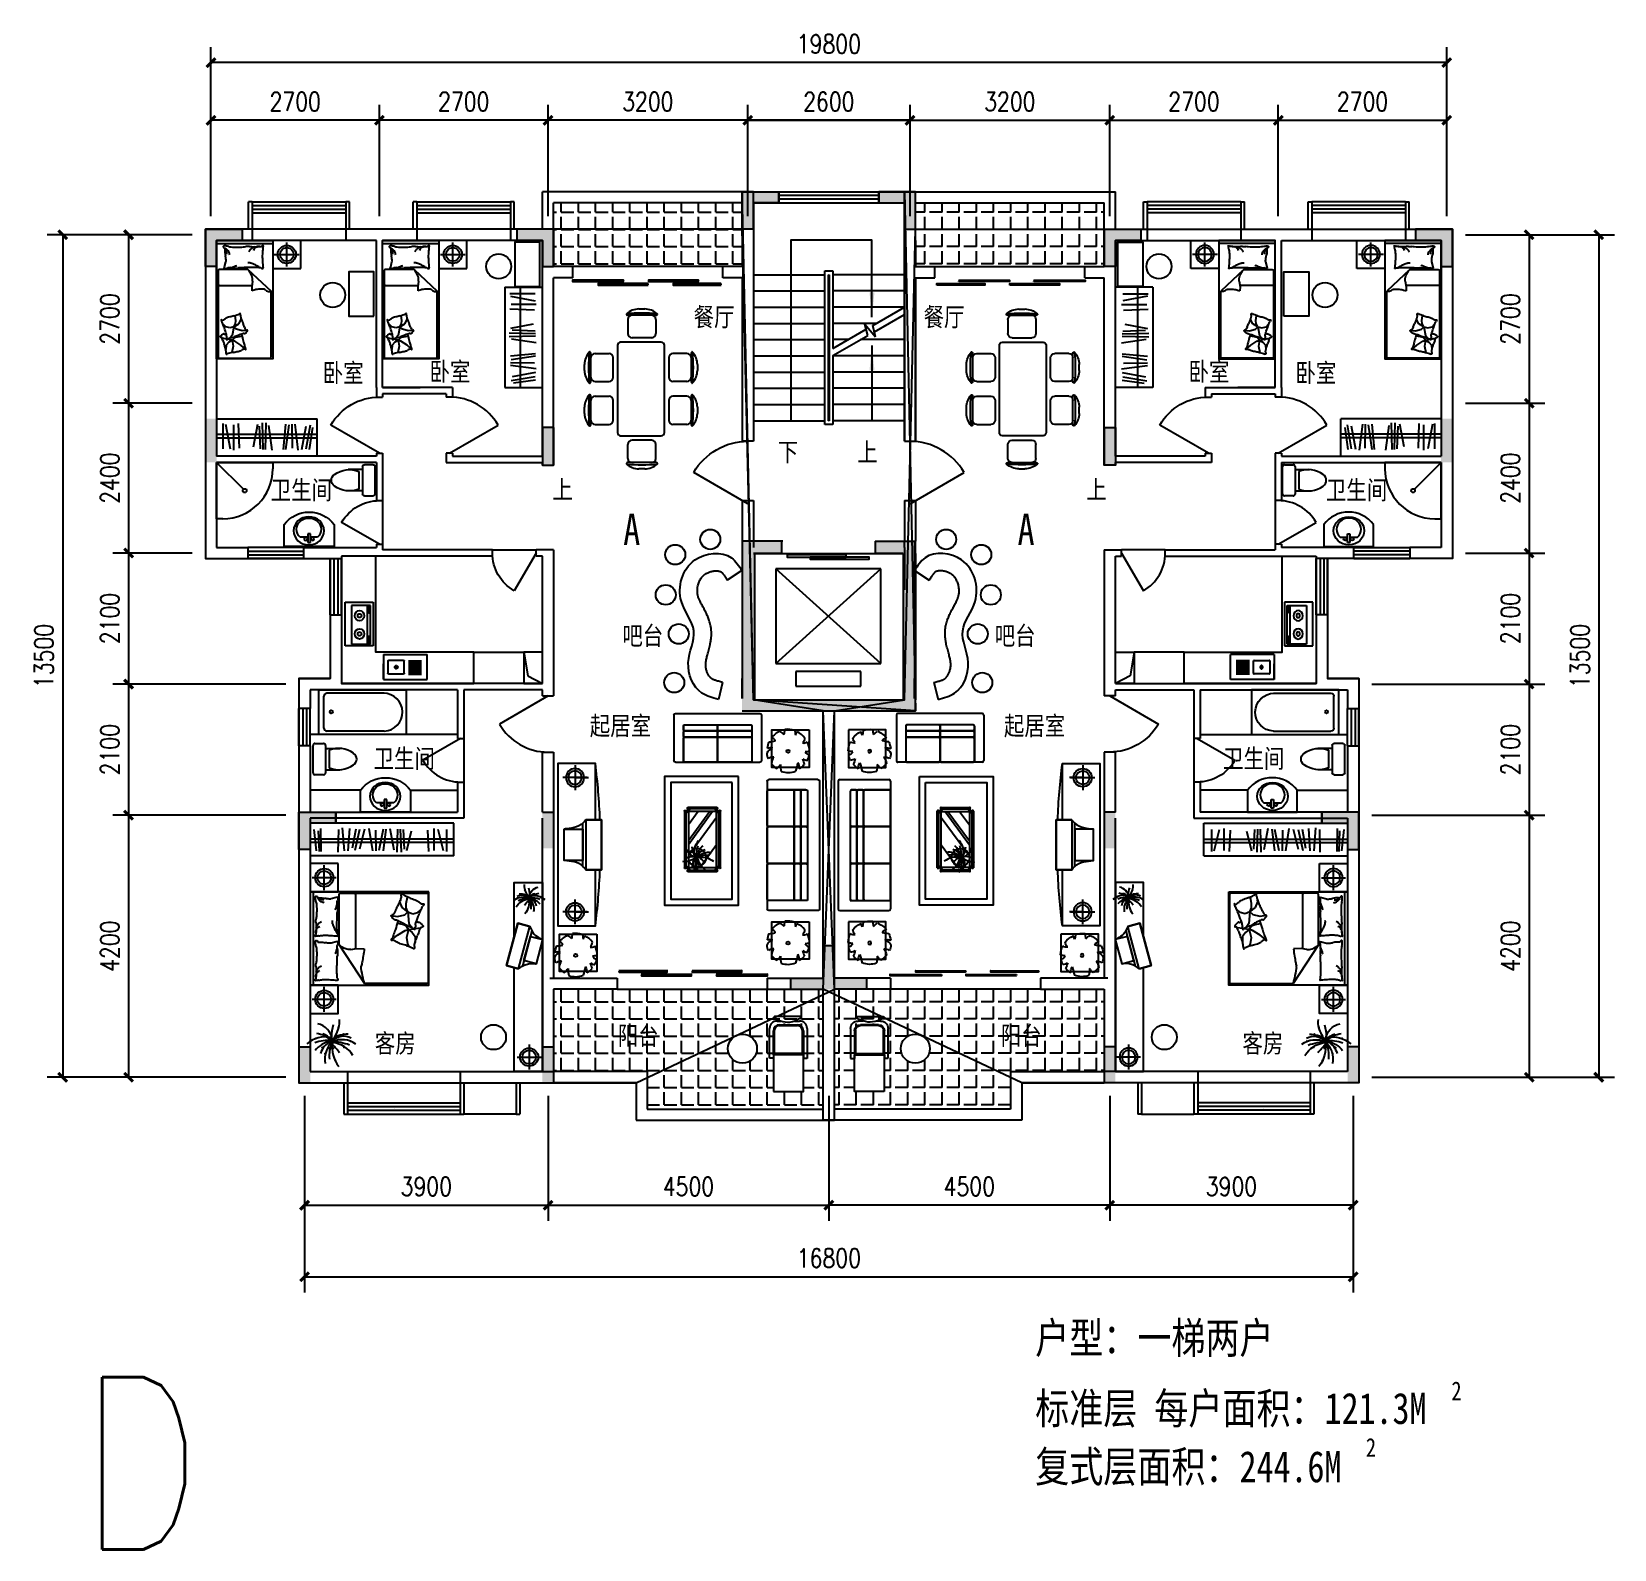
# Model space of a CAD drawing. Header units: millimetres. Extents: x 1031 to 26389, y 469 to 24788.
import ezdxf
from ezdxf.enums import TextEntityAlignment as Align

# ---------------------------------------------------------------- set-up
doc = ezdxf.new("R2010")
doc.units = ezdxf.units.MM
doc.linetypes.add('HIDDEN', pattern=[0.375, 0.25, -0.125])
for name, color, linetype in [('COL', 7, 'Continuous'), ('COLUMN', 7, 'Continuous'), ('H', 13, 'Continuous'), ('JIAJU', 30, 'Continuous'), ('KEJIAN', 7, 'Continuous'), ('LVTRY', 6, 'Continuous'), ('PUB_DIM', 3, 'Continuous'), ('PUB_TEXT', 7, 'Continuous'), ('STAIR', 2, 'Continuous'), ('TOTHER', 7, 'Continuous'), ('WALL', 4, 'Continuous'), ('WINDOW', 5, 'Continuous'), ('WINDOW_TEXT', 7, 'Continuous'), ('面积线', 1, 'Continuous')]:
    doc.layers.add(name, color=color, linetype=linetype)
doc.styles.add('-黑体', font='simhei.ttf')
doc.styles.add('CHINA', font='romant', dxfattribs={"width": 0.8, "height": 150, "bigfont": 'fs64f'})
doc.styles.add('DIM_FONT', font='SIMPLEX.shx', dxfattribs={"width": 0.8})
doc.styles.add('SIMPLEX', font='SIMPLEX.SHX')
doc.styles.get("Standard").update_dxf_attribs({"font": 'arial.ttf'})
doc.dimstyles.new('DIMN', dxfattribs={"dimtxt": 300, "dimasz": 1, "dimexe": 250, "dimexo": 300, "dimgap": 150, "dimtad": 1, "dimdec": 0, "dimdsep": 46, "dimtxsty": 'DIM_FONT', "dimblk": '_DIMX', "dimblk1": 'ARCHTICK', "dimblk2": 'ARCHTICK', "dimcen": 0.1, "dimclrt": 7, "dimadec": 0, "dimazin": 0, "dimtfac": 1, "dimtdec": 0, "dimtix": 1, "dimtmove": 2, "dimatfit": 3, "dimldrblk": '_DIMX', "dimfxl": 1, "dimtolj": 1, "dimtzin": 0, "dimarcsym": 0})
pattern_1 = [(180, (88766.95, 2369.2), (0, 275), [200, -75]), (90, (88766.95, 2369.2), (275, 2e-14), [200, -75])]
pattern_2 = [(0, (-61158.75, 2369.2), (0, 275), [200, -75]), (90, (-61158.75, 2369.2), (-275, 2e-14), [200, -75])]

msp = doc.modelspace()

# ---------------------------------------------------------------- texts
at = {"style": 'SIMPLEX', "oblique": -180, "text_generation_flag": 4, "flags": 9}
msp.add_attdef('A', text='', height=1, rotation=360, dxfattribs=at).set_placement((6844.1, 7534.2), align=Align.MIDDLE)
msp.add_attdef('A', text='', height=1, dxfattribs=at).set_placement((20764.1, 7534.2), align=Align.MIDDLE)
at = {"layer": 'JIAJU', "style": 'DIM_FONT', "width": 0.8}
msp.add_text('D', height=2758.5, dxfattribs=at).set_placement((1782.7, 469.4))
at = {"layer": 'PUB_TEXT', "style": '-黑体', "width": 0.8}
for s, height, p in [('餐厅', 300, (11637, 20066.3)), ('卧室', 300, (7406.3, 19192)), ('卧室', 300, (21279.1, 19171.3)), ('下', 300, (12986, 17901.4)), ('上', 300, (14261, 17901.4)), ('上', 300, (9374.9, 17301.4)), ('卫生间', 300, (21768.1, 17293.2)), ('A', 500, (10509.6, 16565.2)), ('吧台', 300, (10494.8, 14960.7)), ('起居室', 300, (9973.1, 13516)), ('卫生间', 300, (6509.1, 12991.1)), ('阳台', 300, (10422.2, 8551.8)), ('客房', 300, (6529.6, 8427.7)), ('户型：一梯两户', 500, (17109.9, 3607.5)), ('标准层 每户面积：121.3M', 500, (17109.9, 2478.3)), ('2', 300, (23778.1, 2859)), ('复式层面积：244.6M', 500, (17109.9, 1545)), ('2', 300, (22407.7, 1952.5))]:
    msp.add_text(s, height=height, rotation=360, dxfattribs=at).set_placement(p)
for s, height, p in [('餐厅', 300, (15321.8, 20066.3)), ('卧室', 300, (19567.4, 19192)), ('卧室', 300, (5694.6, 19171.3)), ('卫生间', 300, (4861.1, 17293.2)), ('上', 300, (17928.2, 17301.4)), ('A', 500, (16827.4, 16565.2)), ('吧台', 300, (16461.2, 14960.7)), ('起居室', 300, (16608.7, 13516)), ('卫生间', 300, (20120.1, 12991.1)), ('阳台', 300, (16558.2, 8551.8)), ('客房', 300, (20430.5, 8427.7))]:
    msp.add_text(s, height=height, dxfattribs=at).set_placement(p)

# ---------------------------------------------------------------- blocks, each defined once
blk = doc.blocks.new('U_A6GYP')
at = {"layer": 'JIAJU'}
for p, q in [((-225, 425), (-225, 25)), ((-418, 225), (-32, 225))]:
    blk.add_line(p, q, dxfattribs=at)
blk.add_lwpolyline([(-450, 0), (0, 0), (0, 450), (-450, 450)], close=True, dxfattribs=at)
for radius in [145, 109]:
    blk.add_circle((-225, 225), radius, dxfattribs=at)
at = {"style": 'DIM_FONT', "width": 0.8, "flags": 9}
for tag in ['XSIZE', 'YSIZE']:
    blk.add_attdef(tag, (0, 0), '', height=0.5, dxfattribs=at)
blk = doc.blocks.new('M_C34MSO')
for p, q in [((-1058, -186), (-1058, 600)), ((-1031, 627), (1015, 627)), ((-896, 8), (-896, 627)), ((881, -19), (881, 627)), ((1042, -186), (1042, 600)), ((-1031, -213), (1015, -213)), ((-869, -19), (881, -19))]:
    blk.add_line(p, q)
for points in [[(-869, 196), (-331, 196, 0.414214), (-304, 223), (-304, 600, 0.414214), (-331, 627), (-869, 627, 0.414214), (-896, 600), (-896, 223, 0.414214)], [(-277, 196), (261, 196, 0.414214), (288, 223), (288, 600, 0.414214), (261, 627), (-277, 627, 0.414214), (-304, 600), (-304, 223, 0.414214)], [(315, 196), (854, 196, 0.414214), (881, 223), (881, 600, 0.414214), (854, 627), (315, 627, 0.414214), (288, 600), (288, 223, 0.414214)], [(-869, 89), (-331, 89, 0.414214), (-304, 115), (-304, 169, 0.414214), (-331, 196), (-869, 196, 0.414214), (-896, 169), (-896, 115, 0.414214)], [(-869, -19), (-331, -19, 0.414214), (-304, 8), (-304, 62, 0.414214), (-331, 89), (-869, 89, 0.414214), (-896, 62), (-896, 8, 0.414214)], [(-277, 89), (261, 89, 0.414214), (288, 115), (288, 169, 0.414214), (261, 196), (-277, 196, 0.414214), (-304, 169), (-304, 115, 0.414214)], [(-277, -19), (261, -19, 0.414214), (288, 8), (288, 62, 0.414214), (261, 89), (-277, 89, 0.414214), (-304, 62), (-304, 8, 0.414214)], [(315, 89), (854, 89, 0.414214), (881, 115), (881, 169, 0.414214), (854, 196), (315, 196, 0.414214), (288, 169), (288, 115, 0.414214)], [(315, -19), (854, -19, 0.414214), (881, 8), (881, 62, 0.414214), (854, 89), (315, 89, 0.414214), (288, 62), (288, 8, 0.414214)]]:
    blk.add_lwpolyline(points, format="xyb", close=True)
for centre, start, end in [((-1031, 600), 90, 180), ((1015, 600), 0, 90), ((-869, 8), 180, 270), ((854, 8), 270, 0), ((-1031, -186), 180, 270), ((1015, -186), 270, 0)]:
    blk.add_arc(centre, 26.9, start, end)
at = {"width": 0.8, "flags": 9}
for tag in ['XSIZE', 'YSIZE']:
    blk.add_attdef(tag, (0, 0), '', height=0.5, dxfattribs=at)
blk = doc.blocks.new('U_A8GCQ')
at = {"layer": 'JIAJU', "rotation": 90}
blk.add_blockref('M_C34MSO', (-213, 8), dxfattribs=at)
at = {"style": 'DIM_FONT', "width": 0.8, "flags": 9}
for tag in ['XSIZE', 'YSIZE']:
    blk.add_attdef(tag, (0, 0), '', height=0.5, dxfattribs=at)
blk = doc.blocks.new('_C2MJO')
at = {"layer": 'JIAJU'}
for p, q in [((-266, 0), (266, 0)), ((0, 275), (0, -275)), ((0, 0), (-294, 0))]:
    blk.add_line(p, q, dxfattribs=at)
for radius in [200, 150]:
    blk.add_circle((0, 0), radius, dxfattribs=at)
at = {"style": 'DIM_FONT', "width": 0.8, "flags": 9}
for tag in ['XSIZE', 'YSIZE']:
    blk.add_attdef(tag, (0, 0), '', height=0.5, dxfattribs=at)
blk = doc.blocks.new('U_A8KZN')
at = {"layer": 'JIAJU'}
for points in [[(300, 344), (300, -344)], [(350, -400), (600, -400), (600, 400), (350, 400)]]:
    blk.add_lwpolyline(points, dxfattribs=at)
for points in [[(350, -400), (350, 400), (600, 400), (600, -400)], [(300, -250), (300, 250), (0, 250), (0, -250)]]:
    blk.add_lwpolyline(points, close=True, dxfattribs=at)
for points in [[(350, 400), (319, 363), (231, 259), (-10, 254), (0, 250)], [(350, -400), (319, -363), (231, -259), (-10, -254), (0, -250)]]:
    blk.add_open_spline(points, degree=3, knots=[0, 0, 0, 0, 140.571181, 395.440063, 395.440063, 395.440063, 395.440063], dxfattribs=at)
at = {"style": 'DIM_FONT', "width": 0.8, "flags": 9}
for tag in ['XSIZE', 'YSIZE']:
    blk.add_attdef(tag, (0, 0), '', height=0.5, dxfattribs=at)
blk = doc.blocks.new('U_A2EHK')
at = {"layer": 'JIAJU'}
for points in [[(-674, 400, -0.023721), (-600, 1300)], [(-600, -1300, -0.023721), (-674, -400, -0.022437)]]:
    blk.add_lwpolyline(points, format="xyb", dxfattribs=at)
blk.add_lwpolyline([(-600, 400), (-600, 1300), (0, 1300), (0, -1300), (-600, -1300), (-600, -400)], dxfattribs=at)
at = {"layer": 'JIAJU', "xscale": 0.72727, "yscale": 0.72727, "zscale": 0.72727}
blk.add_blockref('_C2MJO', (-275, 1075), dxfattribs=at)
at = {"layer": 'JIAJU', "rotation": 180}
blk.add_blockref('U_A8KZN', (-100, 0), dxfattribs=at)
at = {"layer": 'JIAJU', "xscale": -0.72727, "yscale": 0.72727, "zscale": 0.72727, "rotation": 180}
blk.add_blockref('_C2MJO', (-275, -1075), dxfattribs=at)
at = {"style": 'DIM_FONT', "width": 0.8, "flags": 9}
for tag in ['XSIZE', 'YSIZE']:
    blk.add_attdef(tag, (0, 0), '', height=0.5, dxfattribs=at)
blk = doc.blocks.new('_DIMX')
at = {"const_width": 50}
blk.add_lwpolyline([(-70, -70), (70, 70)], dxfattribs=at)
blk = doc.blocks.new('*D77')
at = {"layer": 'DEFPOINTS', "color": 0, "transparency": 16777216}
for p in [(22204, 12234), (22204, 8034), (25024, 8034)]:
    blk.add_point(p, dxfattribs=at)
at = {"layer": 'PUB_DIM', "color": 0, "lineweight": -2, "transparency": 16777216}
for p, q in [((22504, 12234), (25274, 12234)), ((25024, 12233), (25024, 8035)), ((22504, 8034), (25274, 8034))]:
    blk.add_line(p, q, dxfattribs=at)
for p, rotation in [((25024, 12234), 90), ((25024, 8034), 270)]:
    blk.add_blockref('_DIMX', p, dxfattribs=dict(at, rotation=rotation))
at = {"layer": 'PUB_DIM', "color": 7, "transparency": 16777216, "insert": (24724, 10134), "char_height": 300, "attachment_point": 5, "rotation": 90, "style": 'DIM_FONT'}
blk.add_mtext('\\A1;4200', dxfattribs=at)
blk = doc.blocks.new('_ARCHTICK')
at = {"color": 0, "linetype": 'ByBlock', "const_width": 0.15}
blk.add_lwpolyline([(-0.5, -0.5), (0.5, 0.5)], dxfattribs=at)
blk = doc.blocks.new('*D78')
at = {"layer": 'DEFPOINTS', "color": 0, "transparency": 16777216}
for p in [(5404, 12234), (2584, 8034), (5404, 8034)]:
    blk.add_point(p, dxfattribs=at)
at = {"layer": 'PUB_DIM', "color": 0, "lineweight": -2, "transparency": 16777216}
for p, q in [((5104, 12234), (2334, 12234)), ((2584, 12233), (2584, 8035)), ((5104, 8034), (2334, 8034))]:
    blk.add_line(p, q, dxfattribs=at)
for p, rotation in [((2584, 12234), 90), ((2584, 8034), 270)]:
    blk.add_blockref('_DIMX', p, dxfattribs=dict(at, rotation=rotation))
at = {"layer": 'PUB_DIM', "color": 7, "transparency": 16777216, "insert": (2284, 10134), "char_height": 300, "attachment_point": 5, "rotation": 90, "style": 'DIM_FONT'}
blk.add_mtext('\\A1;4200', dxfattribs=at)
blk = doc.blocks.new('*D79')
at = {"layer": 'DEFPOINTS', "color": 0, "transparency": 16777216}
for p in [(3604, 21534), (1528, 8034), (3604, 8034)]:
    blk.add_point(p, dxfattribs=at)
at = {"layer": 'PUB_DIM', "color": 0, "lineweight": -2, "transparency": 16777216}
for p, q in [((3304, 21534), (1278, 21534)), ((1528, 21533), (1528, 8035)), ((3304, 8034), (1278, 8034))]:
    blk.add_line(p, q, dxfattribs=at)
for p, rotation in [((1528, 21534), 90), ((1528, 8034), 270)]:
    blk.add_blockref('_DIMX', p, dxfattribs=dict(at, rotation=rotation))
at = {"layer": 'PUB_DIM', "color": 7, "transparency": 16777216, "insert": (1228, 14784), "char_height": 300, "attachment_point": 5, "rotation": 90, "style": 'DIM_FONT'}
blk.add_mtext('\\A1;13500', dxfattribs=at)
blk = doc.blocks.new('*D80')
at = {"layer": 'DEFPOINTS', "color": 0, "transparency": 16777216}
for p in [(24004, 21534), (24004, 8034), (26139, 8034)]:
    blk.add_point(p, dxfattribs=at)
at = {"layer": 'PUB_DIM', "color": 0, "lineweight": -2, "transparency": 16777216}
for p, q in [((24304, 21534), (26389, 21534)), ((26139, 21533), (26139, 8035)), ((24304, 8034), (26389, 8034))]:
    blk.add_line(p, q, dxfattribs=at)
for p, rotation in [((26139, 21534), 90), ((26139, 8034), 270)]:
    blk.add_blockref('_DIMX', p, dxfattribs=dict(at, rotation=rotation))
at = {"layer": 'PUB_DIM', "color": 7, "transparency": 16777216, "insert": (25839, 14784), "char_height": 300, "attachment_point": 5, "rotation": 90, "style": 'DIM_FONT'}
blk.add_mtext('\\A1;13500', dxfattribs=at)
blk = doc.blocks.new('M_F19')
at = {"const_width": 30}
for points in [[(-446, 82, 1), (-416, 82, 1)], [(-192, 156, 1), (-162, 156, 1)], [(-123, 99, 1), (-93, 99, 1)], [(-61, -8, 1), (-31, -8, 1)], [(-34, 49, 1), (-4, 49, 1)], [(-20, 16, 1), (10, 16, 1)], [(14, 0, 1), (44, 0, 1)], [(269, 190, 1), (299, 190, 1)], [(461, 8, 1), (491, 8, 1)], [(-281, -157, 1), (-251, -157, 1)], [(-206, -314, 1), (-176, -314, 1)], [(-96, -173, 1), (-66, -173, 1)], [(-13, -33, 1), (17, -33, 1)], [(7, -173, 1), (37, -173, 1)], [(289, -149, 1), (319, -149, 1)], [(56, -487, 1), (86, -487, 1)]]:
    blk.add_lwpolyline(points, format="xyb", close=True, dxfattribs=at)
for centre, radius, start, end in [((-483, -9), 482, 6.9904, 78.0284), ((1199, 96), 1225, 163.8561, 179.1105), ((-364, 515), 548, 342.9456, 6.4814), ((-185, -611), 732, 78.5516, 130.9815), ((-55, -1223), 1256, 88.3286, 108.729), ((104, -701), 728, 103.0452, 139.7766), ((-480, -437), 647, 48.7581, 83.8624), ((155, -426), 476, 114.0956, 166.2953), ((-315, -111), 315, 28.8901, 78.4579), ((-1741, 1044), 2026, 328.9873, 340.361), ((298, -285), 422, 62.9909, 135.9102), ((257, -536), 586, 53.3231, 115.7633), ((366, -391), 582, 85.8741, 126.9558), ((450, -463), 649, 134.4861, 189.3762), ((779, -372), 864, 155.0888, 185.9637), ((-87, -1604), 1605, 70.5249, 87.8244), ((805, -149), 813, 171.2496, 218.2333), ((-3288, -3108), 4475, 39.0488, 42.6799), ((-83, -736), 718, 31.315, 82.1378)]:
    blk.add_arc(centre, radius, start, end)
at = {"width": 0.8, "flags": 9}
for tag in ['XSIZE', 'YSIZE']:
    blk.add_attdef(tag, (0, 0), '', height=0.5, dxfattribs=at)
blk = doc.blocks.new('TV')
at = {"layer": 'JIAJU'}
for points in [[(-250, 350), (-250, -350), (-450, -350), (-450, 350)], [(-200, 200), (-200, -200), (0, -200), (0, 200)]]:
    blk.add_lwpolyline(points, close=True, dxfattribs=at)
for points in [[(-250, 350), (-450, 350), (-450, -350), (-250, -350)], [(-200, -294), (-200, 294)]]:
    blk.add_lwpolyline(points, dxfattribs=at)
for points in [[(-250, 350), (-219, 313), (-131, 209), (10, 204), (0, 200)], [(-250, -350), (-219, -313), (-131, -209), (10, -204), (0, -200)]]:
    blk.add_open_spline(points, degree=3, knots=[0, 0, 0, 0, 140.571181, 395.440063, 395.440063, 395.440063, 395.440063], dxfattribs=at)
blk = doc.blocks.new('U_A7GKI')
at = {"layer": 'JIAJU'}
for p, q in [((-193, 0), (193, 0)), ((0, 200), (0, -200))]:
    blk.add_line(p, q, dxfattribs=at)
for radius in [145, 109]:
    blk.add_circle((0, 0), radius, dxfattribs=at)
at = {"style": 'DIM_FONT', "width": 0.8, "flags": 9}
for tag in ['XSIZE', 'YSIZE']:
    blk.add_attdef(tag, (0, 0), '', height=0.5, dxfattribs=at)
blk = doc.blocks.new('U_C0KIT')
at = {"layer": 'JIAJU', "xscale": 0.76923, "yscale": 0.76923, "zscale": 0.76923}
blk.add_blockref('M_F19', (0, 0), dxfattribs=at)
at = {"style": 'DIM_FONT', "width": 0.8, "flags": 9}
for tag in ['XSIZE', 'YSIZE']:
    blk.add_attdef(tag, (0, 0), '', height=0.5, dxfattribs=at)
blk = doc.blocks.new('_FZH')
blk.add_solid([(-0.5, -0.5), (0.5, -0.5), (-0.5, 0.5), (0.5, 0.5)])
blk = doc.blocks.new('M_C54TQD')
for p, q in [((0, -52), (1500, -52)), ((853, -489), (46, -489)), ((853, -489), (1472, -916)), ((26, -509), (26, -1968)), ((46, -761), (915, -761)), ((1472, -1968), (1472, -916)), ((161, -1514), (137, -1518)), ((255, -1552), (161, -1514)), ((395, -1471), (369, -1593)), ((381, -1368), (395, -1471)), ((528, -1559), (509, -1470)), ((698, -1472), (623, -1603)), ((778, -1368), (698, -1472)), ((90, -1638), (87, -1645)), ((188, -1621), (90, -1638)), ((257, -1618), (188, -1621)), ((324, -1645), (255, -1552)), ((324, -1645), (257, -1618)), ((369, -1593), (324, -1645)), ((324, -1645), (510, -1664)), ((324, -1645), (355, -1728)), ((355, -1728), (335, -1810)), ((510, -1664), (560, -1700)), ((548, -1617), (528, -1559)), ((605, -1658), (548, -1617)), ((560, -1700), (572, -1709)), ((592, -1767), (580, -1861)), ((605, -1658), (594, -1752)), ((623, -1603), (605, -1658)), ((605, -1658), (734, -1626)), ((605, -1658), (655, -1721)), ((655, -1721), (720, -1769)), ((720, -1769), (813, -1769)), ((734, -1626), (837, -1640)), ((837, -1640), (873, -1660)), ((46, -1988), (1452, -1988)), ((335, -1810), (281, -1873))]:
    blk.add_line(p, q)
blk.add_lwpolyline([(0, -2000), (0, 0), (1500, 0), (1500, -2000)], close=True)
for points in [[(101, -127, -0.263368), (73, -108, -0.494818), (82, -89, -0.049225), (100, -88, -0.036831), (124, -89, -0.031893), (161, -97, 0.035782), (195, -104, 0.032941), (285, -110, 0.026564), (396, -104, 0.017905), (434, -99, -0.033397), (454, -97, -0.03204), (491, -97, 0.018442), (555, -101, 0.010837), (620, -100, 0.014624), (668, -97, 0.111249), (691, -89, -0.153708), (708, -86, -0.076444), (715, -87, -0.215512), (717, -89, -0.585858), (714, -92, 0.363489), (709, -95, 0.191716), (709, -106, -0.129675), (711, -123, -0.01735), (708, -140, 0.019326), (706, -155, 0.018818), (699, -223, 0.021828), (698, -283, 0.006204), (700, -316, 0.001963), (706, -423, 0.028341), (710, -459, -0.117014), (709, -468, -0.36606), (708, -469, -0.03973), (694, -466, -0.048309), (681, -461, 0.062981), (670, -457, 0.04058), (647, -454, 0.014345), (580, -451, 0.005484), (454, -452, 0.007153), (358, -455, 0.008762), (316, -458, -0.008153), (270, -461, -0.06251), (213, -456, 0.078669), (167, -454, 0.047825), (145, -459, -0.034494), (114, -466, -0.023571), (89, -469, -0.510228), (88, -468), (95, -438), (116, -356, 0.073041), (118, -336, 0.023305), (112, -275, 0.018299), (108, -252, -0.01097), (101, -214, -0.042281), (98, -180, -0.027201), (101, -126)], [(99, -143, -0.05369), (114, -156, -0.070312), (122, -168, -0.015448), (125, -177, -0.013244), (129, -187, -0.082127), (132, -205, -0.064164), (129, -228)], [(101, -127, -0.077379), (136, -152, -0.077379), (161, -187, -0.047525), (171, -211, -0.047525), (176, -238)], [(575, -101, 0.027842), (551, -111, 0.048685), (539, -119, 0.023666), (511, -144, 0.031223), (492, -164, 0.046801), (486, -172, 0.023191), (478, -189)], [(657, -95, 0.088153), (622, -98, 0.088153), (591, -114, 0.077547), (569, -135, 0.077547), (555, -162)], [(810, -127, -0.263368), (782, -108, -0.494818), (791, -89, -0.049225), (809, -88, -0.036831), (833, -89, -0.031893), (871, -97, 0.035782), (905, -104, 0.032941), (994, -110, 0.026564), (1106, -104, 0.017905), (1143, -99, -0.033397), (1163, -97, -0.03204), (1200, -97, 0.018442), (1265, -101, 0.010837), (1329, -100, 0.014624), (1377, -97, 0.111249), (1400, -89, -0.153708), (1417, -86, -0.076444), (1424, -87, -0.215512), (1426, -89, -0.585858), (1423, -92, 0.363489), (1419, -95, 0.191716), (1419, -106, -0.129675), (1421, -123, -0.01735), (1418, -140, 0.019326), (1415, -155, 0.018818), (1408, -223, 0.021828), (1407, -283, 0.006204), (1409, -316, 0.001963), (1415, -423, 0.028341), (1419, -459, -0.117014), (1419, -468, -0.36606), (1417, -469, -0.03973), (1404, -466, -0.048309), (1390, -461, 0.062981), (1379, -457, 0.04058), (1356, -454, 0.014345), (1289, -451, 0.005484), (1164, -452, 0.007153), (1067, -455, 0.008762), (1025, -458, -0.008153), (979, -461, -0.06251), (922, -456, 0.078669), (877, -454, 0.047825), (854, -459, -0.034494), (823, -466, -0.023571), (798, -469, -0.510228), (797, -468), (805, -438), (825, -356, 0.073041), (827, -336, 0.023305), (821, -275, 0.018299), (817, -252, -0.01097), (810, -214, -0.042281), (807, -180, -0.027201), (810, -126)], [(1284, -101, 0.027842), (1260, -111, 0.048685), (1248, -119, 0.023666), (1220, -144, 0.031223), (1201, -164, 0.046801), (1196, -172, 0.023191), (1188, -189)], [(1366, -95, 0.088153), (1332, -98, 0.088153), (1300, -114, 0.077547), (1279, -135, 0.077547), (1265, -162)], [(191, -454, 0.009729), (219, -445, 0.009729), (246, -435, 0.007971), (267, -426, 0.007971), (289, -416)], [(661, -455, 0.016108), (622, -429, 0.024599), (595, -414, 0.009477), (546, -391, 0.015937), (516, -378, 0.072521), (500, -375, 0.033339), (463, -375)], [(853, -489, -0.085272), (917, -599, -0.124044), (926, -686), (912, -782), (914, -912)], [(901, -454, 0.009729), (928, -445, 0.009729), (955, -435, 0.007971), (977, -426, 0.007971), (998, -416)], [(914, -912, 0.007867), (1032, -894, 0.009508), (1128, -876, 0.006616), (1193, -862, -0.023828), (1212, -858, -0.080713), (1230, -859, -0.009591), (1383, -891, -0.013133), (1416, -899, -0.007859), (1472, -916)], [(464, -1480, 0.025626), (476, -1478, 0.0108), (605, -1436, 0.00456), (692, -1405, 0.01125), (727, -1391, 0.069394), (746, -1380, -0.079756), (763, -1371, -0.106399), (778, -1368, -0.328642), (782, -1372, -0.299547), (779, -1378, 0.189917), (774, -1387, 0.033518), (773, -1397, 0.075627), (773, -1402, 0.053489), (776, -1410, 0.017838), (788, -1432, 0.038394), (805, -1456, -0.059529), (816, -1472, -0.035943), (826, -1498, -0.011245), (852, -1585, -0.006203), (862, -1624, 0.010783), (868, -1647, 0.019485), (873, -1660, 0.005062), (892, -1710, 0.101392), (909, -1736, -0.223768), (914, -1749, -0.25558), (911, -1754, -0.081563), (895, -1759, -0.071805), (878, -1759, 0.069985), (861, -1759, 0.03546), (801, -1772, 0.029432), (732, -1797, 0.001554), (699, -1811, -0.00152), (665, -1826, -0.004735), (629, -1840, 0.00382), (586, -1859, 0.296001), (564, -1891, -0.649774), (542, -1900, -0.02319), (538, -1895, 0.0288), (534, -1892, 0.005727), (527, -1886, -0.004358), (519, -1878, -0.027528), (502, -1861, -0.046214), (493, -1850, -0.194121), (490, -1833, 0.133719), (489, -1809, 0.005779), (482, -1787, 0.008882)]]:
    blk.add_lwpolyline(points, format="xyb")
blk.add_lwpolyline([(58, -1583, 0.101392), (40, -1559, -0.223768), (34, -1546, -0.25558), (36, -1541, -0.081563), (52, -1535, -0.071805), (69, -1534, 0.069985), (86, -1532, 0.03546), (145, -1515, 0.029432), (211, -1485, 0.001554), (244, -1468, -0.00152), (276, -1451, -0.004735), (311, -1433, 0.00382), (353, -1412, 0.296001), (372, -1378, -0.649774), (393, -1367, -0.02319), (398, -1372, 0.0288), (402, -1375, 0.005727), (409, -1380, -0.004358), (418, -1387, -0.027528), (436, -1403, -0.046214), (445, -1414, -0.194121), (450, -1430, 0.133719), (453, -1454, 0.011505), (471, -1496, 0.008882), (497, -1550, 0.012426), (535, -1618, -0.033612), (547, -1644), (570, -1701), (588, -1744, 0.224341), (603, -1757, -0.722772), (603, -1766, -0.103513), (599, -1767, 0.053465), (592, -1767, 0.030109), (569, -1772, -0.031436), (547, -1776, -0.05324), (532, -1776, 0.05518), (517, -1777, 0.056271), (492, -1783, 0.0108), (366, -1835, 0.00456), (281, -1873, 0.01125), (247, -1889, 0.069394), (229, -1902, -0.079756), (213, -1912, -0.106399), (199, -1915, -0.328642), (195, -1912, -0.299547), (196, -1906, 0.189917), (201, -1896, 0.033518), (202, -1886, 0.075627), (201, -1882, 0.053489), (197, -1874, 0.017838), (184, -1853, 0.038394), (165, -1830, -0.059529), (153, -1815, -0.035943), (140, -1790, -0.011245), (108, -1705, -0.006203), (95, -1667, 0.010783), (87, -1645, 0.019485), (82, -1632, 0.005062)], format="xyb", close=True)
for centre, start, end in [((46, -509), 90, 180), ((46, -741), 180, 270), ((46, -1968), 180, 270), ((1452, -1968), 270, 0)]:
    blk.add_arc(centre, 20, start, end)
at = {"style": 'DIM_FONT', "width": 0.8, "flags": 9}
for tag in ['XSIZE', 'YSIZE']:
    blk.add_attdef(tag, (0, 0), '', height=0.5, dxfattribs=at)
blk = doc.blocks.new('U_A4GEV')
at = {"layer": 'JIAJU', "yscale": 0.95, "rotation": 270}
blk.add_blockref('M_C54TQD', (0, 1500), dxfattribs=at)
at = {"style": 'DIM_FONT', "width": 0.8, "flags": 9}
for tag in ['XSIZE', 'YSIZE']:
    blk.add_attdef(tag, (0, 0), '', height=0.5, dxfattribs=at)
blk = doc.blocks.new('*D83')
at = {"layer": 'DEFPOINTS', "color": 0, "transparency": 16777216}
for p in [(18304, 8034), (22204, 8034), (18304, 5984)]:
    blk.add_point(p, dxfattribs=at)
at = {"layer": 'PUB_DIM', "color": 0, "lineweight": -2, "transparency": 16777216}
for p, q in [((18304, 7734), (18304, 5734)), ((22204, 7734), (22204, 5734)), ((22203, 5984), (18305, 5984))]:
    blk.add_line(p, q, dxfattribs=at)
at = {"layer": 'PUB_DIM', "color": 0, "lineweight": -2, "transparency": 16777216, "rotation": 180}
blk.add_blockref('_DIMX', (18304, 5984), dxfattribs=at)
at = {"layer": 'PUB_DIM', "color": 0, "lineweight": -2, "transparency": 16777216}
blk.add_blockref('_DIMX', (22204, 5984), dxfattribs=at)
at = {"layer": 'PUB_DIM', "color": 7, "transparency": 16777216, "insert": (20254, 6284), "char_height": 300, "attachment_point": 5, "style": 'DIM_FONT'}
blk.add_mtext('\\A1;3900', dxfattribs=at)
blk = doc.blocks.new('*D87')
at = {"layer": 'DEFPOINTS', "color": 0, "transparency": 16777216}
for p in [(13804, 8034), (18304, 8034), (13804, 5984)]:
    blk.add_point(p, dxfattribs=at)
at = {"layer": 'PUB_DIM', "color": 0, "lineweight": -2, "transparency": 16777216}
for p, q in [((13804, 7734), (13804, 5734)), ((18304, 7734), (18304, 5734)), ((18303, 5984), (13805, 5984))]:
    blk.add_line(p, q, dxfattribs=at)
at = {"layer": 'PUB_DIM', "color": 0, "lineweight": -2, "transparency": 16777216, "rotation": 180}
blk.add_blockref('_DIMX', (13804, 5984), dxfattribs=at)
at = {"layer": 'PUB_DIM', "color": 0, "lineweight": -2, "transparency": 16777216}
blk.add_blockref('_DIMX', (18304, 5984), dxfattribs=at)
at = {"layer": 'PUB_DIM', "color": 7, "transparency": 16777216, "insert": (16054, 6284), "char_height": 300, "attachment_point": 5, "style": 'DIM_FONT'}
blk.add_mtext('\\A1;4500', dxfattribs=at)
blk = doc.blocks.new('M_C56KIS')
for p, q in [((62, 318), (72, 242)), ((72, 242), (101, 299)), ((101, 299), (101, 299))]:
    blk.add_line(p, q)
blk.add_lwpolyline([(294, 325), (294, -275), (-306, -275), (-306, 325)], close=True)
blk.add_circle((-46, -16), 24.7)
for centre, radius, start, end in [((-46, -12), 340, 112.0103, 142.6392), ((-371, -22), 380, 45.9782, 58.5315), ((-666, 365), 570, 348.5728, 356.6649), ((-46, -12), 348, 72.0426, 98.475), ((-46, -12), 341, 37.2751, 64.8245), ((-277, -88), 115, 97.3912, 159.6952), ((-332, -105), 143, 71.8009, 110.5991), ((-46, -12), 338, 154.3498, 173.0356), ((-402, 850), 718, 274.1465, 282.1238), ((-307, 139), 56.5, 8.941, 100.0107), ((207, 198), 84.2, 254.8555, 310.96), ((82, 215), 145, 319.7203, 351.7151), ((-46, -12), 345, 0.5321, 25.5856), ((-46, -12), 342, 185.9236, 201.5277), ((-287, -214), 106, 81.8314, 131.8278), ((-119, -230), 194, 141.6582, 174.3093), ((-46, -12), 333, 216.594, 237.4464), ((-456, -26), 353, 310.8536, 325.193), ((259, -243), 425, 177.9455, 193.2146), ((1320, -611), 1274, 161.2865, 167.5451), ((-13, -284), 151, 354.7323, 32.8544), ((-46, -12), 339, 302.6098, 320.6752), ((1199, 167), 1058, 196.6397, 201.9099), ((262, -63), 99.6, 227.0454, 270.9651), ((241, 102), 125, 263.2775, 297.8128), ((333, 45), 131, 215.3868, 249.7411), ((-46, -12), 344, 334.0767, 348.9021), ((-46, -12), 346, 251.5307, 290.63)]:
    blk.add_arc(centre, radius, start, end)
at = {"style": 'DIM_FONT', "width": 0.8, "flags": 9}
for tag in ['XSIZE', 'YSIZE']:
    blk.add_attdef(tag, (0, 0), '', height=0.5, dxfattribs=at)
blk = doc.blocks.new('M_C9')
at = {"linetype": 'Continuous'}
for p, q in [((168, 317), (-176, 317)), ((-174, 294), (-130, 273)), ((-142, 259), (-92, 259)), ((88, 259), (158, 259)), ((166, 294), (122, 273)), ((-242, -239), (-242, 159)), ((-192, -191), (-192, 129)), ((-179, -174), (-179, 137)), ((-119, 197), (132, 197)), ((-112, 209), (128, 209)), ((192, 137), (192, -174)), ((208, 129), (208, -191)), ((258, 159), (258, -241)), ((-192, -191), (-192, -239)), ((208, -191), (-192, -191)), ((192, -174), (-179, -174)), ((208, -191), (208, -241)), ((-192, -239), (-242, -239)), ((258, -241), (207, -241))]:
    blk.add_line(p, q, dxfattribs=at)
for centre, radius, start, end in [((-142, 159), 100, 90, 180), ((-174, 306), 12.2, 98.7908, 276.7415), ((-3, 541), 297, 244.7295, 295.1128), ((158, 159), 100, 0, 90), ((166, 306), 12.2, 263.2585, 81.2092), ((-112, 129), 80, 90, 180), ((-119, 137), 60, 90, 180), ((128, 129), 80, 0, 90), ((132, 137), 60, 0, 90)]:
    blk.add_arc(centre, radius, start, end, dxfattribs=at)
at = {"width": 0.8, "flags": 9}
for tag in ['XSIZE', 'YSIZE']:
    blk.add_attdef(tag, (0, 0), '', height=0.5, dxfattribs=at)
blk = doc.blocks.new('*D88')
at = {"layer": 'DEFPOINTS', "color": 0, "transparency": 16777216}
for p in [(6604, 23368), (6604, 21534), (9304, 21534)]:
    blk.add_point(p, dxfattribs=at)
at = {"layer": 'PUB_DIM', "color": 0, "lineweight": -2, "transparency": 16777216}
for p, q in [((6604, 21834), (6604, 23618)), ((9304, 21834), (9304, 23618)), ((9303, 23368), (6605, 23368))]:
    blk.add_line(p, q, dxfattribs=at)
at = {"layer": 'PUB_DIM', "color": 0, "lineweight": -2, "transparency": 16777216, "rotation": 180}
blk.add_blockref('_DIMX', (6604, 23368), dxfattribs=at)
at = {"layer": 'PUB_DIM', "color": 0, "lineweight": -2, "transparency": 16777216}
blk.add_blockref('_DIMX', (9304, 23368), dxfattribs=at)
at = {"layer": 'PUB_DIM', "color": 7, "transparency": 16777216, "insert": (7954, 23668), "char_height": 300, "attachment_point": 5, "style": 'DIM_FONT'}
blk.add_mtext('\\A1;2700', dxfattribs=at)
blk = doc.blocks.new('*D89')
at = {"layer": 'DEFPOINTS', "color": 0, "transparency": 16777216}
for p in [(3904, 24292), (3904, 21834), (23704, 21834)]:
    blk.add_point(p, dxfattribs=at)
at = {"layer": 'PUB_DIM', "color": 0, "lineweight": -2, "transparency": 16777216}
for p, q in [((3904, 22134), (3904, 24542)), ((23704, 22134), (23704, 24542)), ((23703, 24292), (3905, 24292))]:
    blk.add_line(p, q, dxfattribs=at)
at = {"layer": 'PUB_DIM', "color": 0, "lineweight": -2, "transparency": 16777216, "rotation": 180}
blk.add_blockref('_DIMX', (3904, 24292), dxfattribs=at)
at = {"layer": 'PUB_DIM', "color": 0, "lineweight": -2, "transparency": 16777216}
blk.add_blockref('_DIMX', (23704, 24292), dxfattribs=at)
at = {"layer": 'PUB_DIM', "color": 7, "transparency": 16777216, "insert": (13804, 24592), "char_height": 300, "attachment_point": 5, "style": 'DIM_FONT'}
blk.add_mtext('\\A1;19800', dxfattribs=at)
blk = doc.blocks.new('_DBLK')
blk.add_line((-0.5, 0), (0, -0.866))
blk.add_arc((-0.5, 0), 1, 300, 0)
at = {"style": 'SIMPLEX', "flags": 9}
blk.add_attdef('A', text='', height=1, dxfattribs=at).set_placement((0, 1.5), align=Align.MIDDLE)
blk = doc.blocks.new('M_C55HKH')
for p, q in [((0, -52), (900, -52)), ((503, -489), (46, -489)), ((503, -489), (872, -858)), ((26, -509), (26, -1968)), ((46, -761), (564, -761)), ((872, -1968), (872, -858)), ((146, -1456), (100, -1409)), ((211, -1478), (146, -1456)), ((278, -1459), (211, -1478)), ((278, -1459), (251, -1606)), ((278, -1459), (305, -1407)), ((278, -1459), (357, -1410)), ((317, -1498), (278, -1459)), ((299, -1273), (295, -1270)), ((307, -1352), (299, -1273)), ((305, -1407), (307, -1352)), ((412, -1527), (317, -1498)), ((357, -1410), (393, -1337)), ((393, -1337), (392, -1318)), ((163, -1664), (89, -1649)), ((154, -1766), (147, -1841)), ((196, -1718), (154, -1766)), ((249, -1682), (175, -1667)), ((249, -1682), (196, -1718)), ((219, -1643), (211, -1652)), ((251, -1606), (219, -1643)), ((249, -1682), (286, -1639)), ((249, -1682), (266, -1787)), ((292, -1700), (249, -1682)), ((286, -1639), (333, -1628)), ((391, -1769), (292, -1700)), ((333, -1628), (405, -1618)), ((469, -1839), (391, -1769)), ((495, -1523), (412, -1527)), ((46, -1988), (852, -1988)), ((266, -1787), (243, -1892))]:
    blk.add_line(p, q)
blk.add_lwpolyline([(0, -2000), (0, 0), (900, 0), (900, -2000)], close=True)
for points in [[(135, -134, -0.263368), (107, -115, -0.494818), (116, -96, -0.049225), (134, -94, -0.036831), (158, -96, -0.031893), (196, -104, 0.035782), (230, -111, 0.032941), (319, -117, 0.026564), (430, -111, 0.017905), (468, -106, -0.033397), (488, -104, -0.03204), (525, -104, 0.018442), (590, -107, 0.010837), (654, -107, 0.014624), (702, -104, 0.111249), (725, -96, -0.153708), (742, -92, -0.076444), (749, -94, -0.215512), (751, -96, -0.585858), (748, -99, 0.363489), (744, -102, 0.191716), (743, -113, -0.129675), (745, -130, -0.01735), (742, -147, 0.019326), (740, -162, 0.018818), (733, -230, 0.021828), (732, -289, 0.006204), (734, -323, 0.001963), (740, -430, 0.028341), (744, -466, -0.117014), (744, -475, -0.36606), (742, -476, -0.03973), (728, -473, -0.048309), (715, -468, 0.062981), (704, -464, 0.04058), (681, -461, 0.014345), (614, -458, 0.005484), (488, -459, 0.007153), (392, -462, 0.008762), (350, -465, -0.008153), (304, -468, -0.06251), (247, -463, 0.078669), (201, -461, 0.047825), (179, -466, -0.034494), (148, -473, -0.023571), (123, -476, -0.510228), (122, -475), (129, -445), (150, -363, 0.073041), (152, -343, 0.023305), (146, -282, 0.018299), (142, -259, -0.01097), (135, -221, -0.042281), (132, -187, -0.027201), (135, -133)], [(133, -150, -0.05369), (148, -163, -0.070312), (156, -175, -0.015448), (159, -183, -0.013244), (163, -194, -0.082127), (166, -212, -0.064164), (163, -235)], [(135, -134, -0.077379), (170, -159, -0.077379), (195, -194, -0.047525), (205, -218, -0.047525), (210, -244)], [(609, -107, 0.027842), (585, -118, 0.048685), (573, -126, 0.023666), (545, -150, 0.031223), (526, -171, 0.046801), (521, -179, 0.023191), (513, -196)], [(691, -102, 0.088153), (656, -105, 0.088153), (625, -120, 0.077547), (604, -142, 0.077547), (590, -169)], [(225, -460, 0.009729), (253, -451, 0.009729), (280, -441, 0.007971), (301, -432, 0.007971), (323, -423)], [(695, -462, 0.016108), (656, -436, 0.024599), (629, -421, 0.009477), (580, -397, 0.015937), (550, -385, 0.072521), (534, -381, 0.033339), (498, -381)], [(503, -489, -0.085272), (566, -599, -0.124044), (575, -686), (562, -782), (563, -854)], [(563, -854, -0.027362), (602, -838, -0.040834), (629, -830, -0.038441), (717, -821, -0.076528), (761, -826, -0.103649), (788, -840, 0.093398), (818, -857, 0.072727), (841, -861, 0.052315), (872, -858)], [(400, -1581, 0.025626), (402, -1591, 0.0108), (426, -1697, 0.00456), (445, -1769, 0.01125), (454, -1797, 0.069394), (462, -1813, -0.079756), (468, -1827, -0.106399), (469, -1839, -0.328642), (466, -1842, -0.299547), (461, -1840, 0.189917), (454, -1835, 0.033518), (446, -1833, 0.075627), (442, -1833, 0.053489), (436, -1835, 0.017838), (418, -1843, 0.038394), (397, -1855, -0.059529), (384, -1862, -0.035943), (362, -1869, -0.011245), (291, -1884, -0.006203), (259, -1889, 0.010783), (241, -1893, 0.019485), (230, -1895, 0.005062), (188, -1908, 0.101392), (167, -1919, -0.223768), (156, -1922, -0.25558), (153, -1920, -0.081563), (150, -1907, -0.071805), (151, -1893, 0.069985), (152, -1879, 0.03546), (145, -1831, 0.029432), (130, -1774, 0.001554), (121, -1746, -0.00152), (112, -1718, -0.004735), (102, -1689, 0.00382), (91, -1653, 0.296001), (66, -1634, -0.649774), (61, -1616, -0.02319), (65, -1613, 0.0288), (68, -1610, 0.005727), (73, -1605, -0.004358), (80, -1599, -0.027528), (94, -1586, -0.046214), (104, -1580, -0.194121), (117, -1579, 0.133719), (137, -1580, 0.005779), (155, -1575, 0.008882)]]:
    blk.add_lwpolyline(points, format="xyb")
blk.add_lwpolyline([(345, -1251, 0.101392), (366, -1238, -0.223768), (377, -1234, -0.25558), (380, -1236, -0.081563), (384, -1249, -0.071805), (384, -1263, 0.069985), (384, -1277, 0.03546), (394, -1324, 0.029432), (414, -1380, 0.001554), (425, -1407, -0.00152), (437, -1434, -0.004735), (448, -1462, 0.00382), (462, -1497, 0.296001), (488, -1515, -0.649774), (495, -1532, -0.02319), (491, -1536, 0.0288), (488, -1539, 0.005727), (484, -1544, -0.004358), (478, -1551, -0.027528), (464, -1564, -0.046214), (455, -1571, -0.194121), (442, -1573, 0.133719), (422, -1574, 0.011505), (387, -1586, 0.008882), (343, -1604, 0.012426), (286, -1629, -0.033612), (264, -1637), (218, -1652), (182, -1663, 0.224341), (170, -1674, -0.722772), (163, -1673, -0.103513), (163, -1670, 0.053465), (163, -1664, 0.030109), (161, -1646, -0.031436), (159, -1628, -0.05324), (160, -1616, 0.05518), (161, -1604, 0.056271), (157, -1583, 0.0108), (124, -1480, 0.00456), (100, -1409, 0.01125), (89, -1381, 0.069394), (80, -1366, -0.079756), (73, -1353, -0.106399), (71, -1341, -0.328642), (74, -1338, -0.299547), (79, -1340, 0.189917), (86, -1344, 0.033518), (94, -1345, 0.075627), (98, -1345, 0.053489), (104, -1343, 0.017838), (122, -1333, 0.038394), (141, -1319, -0.059529), (154, -1311, -0.035943), (175, -1303, -0.011245), (245, -1283, -0.006203), (276, -1275, 0.010783), (295, -1270, 0.019485), (305, -1266, 0.005062)], format="xyb", close=True)
for centre, start, end in [((46, -509), 90, 180), ((46, -741), 180, 270), ((46, -1968), 180, 270), ((852, -1968), 270, 0)]:
    blk.add_arc(centre, 20, start, end)
at = {"style": 'DIM_FONT', "width": 0.8, "flags": 9}
for tag in ['XSIZE', 'YSIZE']:
    blk.add_attdef(tag, (0, 0), '', height=0.5, dxfattribs=at)
blk = doc.blocks.new('U_A5GAE')
at = {"layer": 'JIAJU', "yscale": 0.95, "rotation": 270}
blk.add_blockref('M_C55HKH', (0, 900), dxfattribs=at)
at = {"style": 'DIM_FONT', "width": 0.8, "flags": 9}
for tag in ['XSIZE', 'YSIZE']:
    blk.add_attdef(tag, (0, 0), '', height=0.5, dxfattribs=at)
blk = doc.blocks.new('*D90')
at = {"layer": 'DEFPOINTS', "color": 0, "transparency": 16777216}
for p in [(3904, 21534), (2584, 18834), (3904, 18834)]:
    blk.add_point(p, dxfattribs=at)
at = {"layer": 'PUB_DIM', "color": 0, "lineweight": -2, "transparency": 16777216}
for p, q in [((3604, 21534), (2334, 21534)), ((2584, 21533), (2584, 18835)), ((3604, 18834), (2334, 18834))]:
    blk.add_line(p, q, dxfattribs=at)
for p, rotation in [((2584, 21534), 90), ((2584, 18834), 270)]:
    blk.add_blockref('_DIMX', p, dxfattribs=dict(at, rotation=rotation))
at = {"layer": 'PUB_DIM', "color": 7, "transparency": 16777216, "insert": (2284, 20184), "char_height": 300, "attachment_point": 5, "rotation": 90, "style": 'DIM_FONT'}
blk.add_mtext('\\A1;2700', dxfattribs=at)
blk = doc.blocks.new('_WBLK')
for p, q in [((-0.5, 0.5), (0.5, 0.5)), ((0.5, 0.167), (-0.5, 0.167)), ((0.5, -0.167), (-0.5, -0.167)), ((-0.5, -0.5), (0.5, -0.5))]:
    blk.add_line(p, q)
at = {"layer": 'WINDOW_TEXT', "style": 'SIMPLEX', "flags": 9}
blk.add_attdef('A', text='', height=1, dxfattribs=at).set_placement((0, 1.5), align=Align.MIDDLE)
blk = doc.blocks.new('*D91')
at = {"layer": 'DEFPOINTS', "color": 0, "transparency": 16777216}
for p in [(3904, 16434), (2584, 14334), (5404, 14334)]:
    blk.add_point(p, dxfattribs=at)
at = {"layer": 'PUB_DIM', "color": 0, "lineweight": -2, "transparency": 16777216}
for p, q in [((3604, 16434), (2334, 16434)), ((2584, 16433), (2584, 14335)), ((5104, 14334), (2334, 14334))]:
    blk.add_line(p, q, dxfattribs=at)
for p, rotation in [((2584, 16434), 90), ((2584, 14334), 270)]:
    blk.add_blockref('_DIMX', p, dxfattribs=dict(at, rotation=rotation))
at = {"layer": 'PUB_DIM', "color": 7, "transparency": 16777216, "insert": (2284, 15384), "char_height": 300, "attachment_point": 5, "rotation": 90, "style": 'DIM_FONT'}
blk.add_mtext('\\A1;2100', dxfattribs=at)
blk = doc.blocks.new('*D92')
at = {"layer": 'DEFPOINTS', "color": 0, "transparency": 16777216}
for p in [(5404, 14334), (2584, 12234), (5404, 12234)]:
    blk.add_point(p, dxfattribs=at)
at = {"layer": 'PUB_DIM', "color": 0, "lineweight": -2, "transparency": 16777216}
for p, q in [((5104, 14334), (2334, 14334)), ((2584, 14333), (2584, 12235)), ((5104, 12234), (2334, 12234))]:
    blk.add_line(p, q, dxfattribs=at)
for p, rotation in [((2584, 14334), 90), ((2584, 12234), 270)]:
    blk.add_blockref('_DIMX', p, dxfattribs=dict(at, rotation=rotation))
at = {"layer": 'PUB_DIM', "color": 7, "transparency": 16777216, "insert": (2284, 13284), "char_height": 300, "attachment_point": 5, "rotation": 90, "style": 'DIM_FONT'}
blk.add_mtext('\\A1;2100', dxfattribs=at)
blk = doc.blocks.new('_LV19')
for p, q in [((-360, 0), (360, 0)), ((-360, -1400), (-360, 0)), ((360, 0), (360, -1400)), ((-304, -1049), (-304, -130)), ((-254, -80), (254, -80)), ((304, -1049), (304, -130)), ((360, -1400), (-360, -1400))]:
    blk.add_line(p, q)
blk.add_circle((6, -200), 25)
for centre, radius, start, end in [((-254, -130), 50, 90, 179.9956), ((254, -130), 50, 0.0044, 90), ((-1, -1036), 304, 182.4544, 359.7472)]:
    blk.add_arc(centre, radius, start, end)
blk = doc.blocks.new('_C0XPE')
at = {"layer": 'JIAJU', "ltscale": 100}
for p, q in [((-600, 5000), (-600, 0)), ((0, 5000), (-600, 5000)), ((-305, 5000), (-305, 0)), ((-245, 5000), (-245, 0)), ((0, 5000), (0, 0)), ((-482, 4742), (-76, 4742)), ((-87, 4648), (-482, 4461)), ((-502, 4305), (-97, 4305)), ((-471, 4087), (-76, 4118)), ((-450, 3516), (-87, 3350)), ((-492, 3131), (-66, 3163)), ((-482, 3235), (-118, 3277)), ((-502, 2778), (-107, 2913)), ((-492, 3038), (-66, 3017)), ((-492, 2633), (-87, 2539)), ((-492, 2539), (-97, 2394)), ((-502, 2041), (-87, 2165)), ((-471, 2269), (-87, 2280)), ((-492, 1895), (-118, 1719)), ((-492, 1584), (-139, 1459)), ((-482, 1719), (-97, 1552)), ((-502, 1365), (-87, 1314)), ((-513, 1116), (-87, 1178)), ((-482, 981), (-66, 960)), ((-502, 358), (-76, 368)), ((-461, 275), (-76, 306)), ((-600, 0), (0, 0)), ((-482, 129), (-87, 212))]:
    blk.add_line(p, q, dxfattribs=at)
at = {"ltscale": 100, "style": 'DIM_FONT', "width": 0.8, "flags": 9}
for tag in ['XSIZE', 'YSIZE']:
    blk.add_attdef(tag, (0, 0), '', height=0.5, dxfattribs=at)
blk = doc.blocks.new('U_A0DIR')
at = {"layer": 'JIAJU', "yscale": 0.46, "rotation": 90}
blk.add_blockref('_C0XPE', (1150, 600), dxfattribs=at)
at = {"style": 'DIM_FONT', "width": 0.8, "flags": 9}
for tag in ['XSIZE', 'YSIZE']:
    blk.add_attdef(tag, (0, 0), '', height=0.5, dxfattribs=at)
blk = doc.blocks.new('U_B3YBY')
at = {"layer": 'JIAJU', "color": 9}
for p, q in [((-170, 200), (-170, 430)), ((-140, 260), (140, 260)), ((170, 200), (170, 430)), ((-250, 30), (-250, 170)), ((-220, 200), (220, 200)), ((220, 0), (-220, 0)), ((250, 170), (250, 30))]:
    blk.add_line(p, q, dxfattribs=at)
for centre, radius, start, end in [((227, 413), 398, 143.3619, 202.5495), ((0, 590), 110, 33.4509, 146.5491), ((-227, 413), 398, 337.4505, 36.6381), ((-220, 170), 30, 90, 180), ((-220, 30), 30, 180, 270), ((220, 170), 30, 0, 90), ((220, 30), 30, 270, 0)]:
    blk.add_arc(centre, radius, start, end, dxfattribs=at)
at = {"style": 'DIM_FONT', "width": 0.8, "flags": 9}
for tag in ['XSIZE', 'YSIZE']:
    blk.add_attdef(tag, (0, 0), '', height=0.5, dxfattribs=at)
blk = doc.blocks.new('U_B1IZM')
at = {"layer": 'JIAJU', "xscale": -1, "rotation": 270}
blk.add_blockref('U_B3YBY', (0, 0), dxfattribs=at)
at = {"style": 'DIM_FONT', "width": 0.8, "flags": 9}
for tag in ['XSIZE', 'YSIZE']:
    blk.add_attdef(tag, (0, 0), '', height=0.5, dxfattribs=at)
blk = doc.blocks.new('M_E33IEP')
at = {"linetype": 'Continuous'}
for p, q in [((44, -21), (44, 20)), ((44, 20), (194, 20)), ((135, 135), (135, 20)), ((194, 20), (194, -21)), ((194, -21), (44, -21)), ((135, -21), (135, -144))]:
    blk.add_line(p, q, dxfattribs=at)
for centre, radius in [((248, -5), 246), ((106, 56), 26.7), ((105, -55), 26.7)]:
    blk.add_circle(centre, radius, dxfattribs=at)
blk.add_arc((274, -5), 197, 225.2527, 134.7473, dxfattribs=at)
at = {"style": 'DIM_FONT', "width": 0.8, "flags": 9}
for tag in ['XSIZE', 'YSIZE']:
    blk.add_attdef(tag, (0, 0), '', height=0.5, dxfattribs=at)
at = {"linetype": 'Continuous', "style": 'CHINA', "width": 0.8, "flags": 9}
for tag in ['XSIZE', 'YSIZE']:
    blk.add_attdef(tag, (2, -251), '', height=150, dxfattribs=at)
blk = doc.blocks.new('U_B0XZV')
at = {"layer": 'JIAJU', "xscale": 0.91278, "rotation": 270}
blk.add_blockref('M_E33IEP', (1, 40), dxfattribs=at)
at = {"style": 'DIM_FONT', "width": 0.8, "flags": 9}
for tag in ['XSIZE', 'YSIZE']:
    blk.add_attdef(tag, (0, 0), '', height=0.5, dxfattribs=at)
blk = doc.blocks.new('M_E19')
for p, q in [((-323, -113), (-323, -456)), ((299, -113), (-323, -113)), ((299, -456), (299, -113)), ((-323, -400), (299, -400)), ((-323, -456), (299, -456)), ((-291, -422), (-291, -434)), ((-216, -432), (-280, -432)), ((-280, -432), (-280, -448)), ((-280, -448), (-216, -448)), ((-216, -448), (-216, -432)), ((-199, -423), (-199, -434)), ((182, -422), (182, -434)), ((193, -432), (193, -448)), ((257, -432), (193, -432)), ((193, -448), (257, -448)), ((257, -448), (257, -432)), ((274, -423), (274, -434))]:
    blk.add_line(p, q)
for points in [[(-199, -423, 0.259034), (-201, -420, 0.076276), (-213, -415, 0.036515), (-226, -412, 0.026615), (-245, -411, 0.026615), (-264, -412, 0.036515), (-277, -415, 0.076276), (-289, -420, 0.259034), (-291, -423, 0.078462), (-291, -424, 0.056762)], [(-199, -434, 0.259034), (-201, -430, 0.076276), (-213, -425, 0.036515), (-226, -423, 0.026615), (-245, -422, 0.026615), (-264, -423, 0.036515), (-277, -425, 0.076276), (-289, -430, 0.259034), (-291, -434, 0.259034), (-289, -437, 0.056762), (-280, -441, 0.036515)], [(-216, -443, 0.008736), (-213, -442, 0.076276), (-201, -437, 0.259034), (-199, -434, 0.259034)], [(274, -423, 0.259034), (272, -420, 0.076276), (260, -415, 0.036515), (247, -412, 0.026615), (228, -411, 0.026615), (209, -412, 0.036515), (196, -415, 0.076276), (184, -420, 0.259034), (182, -423, 0.078462), (182, -424, 0.056762)], [(274, -434, 0.259034), (272, -430, 0.076276), (260, -425, 0.036515), (247, -423, 0.026615), (228, -422, 0.026615), (209, -423, 0.036515), (196, -425, 0.076276), (184, -430, 0.259034), (182, -434, 0.259034), (184, -437, 0.056762), (193, -441, 0.036515)], [(257, -443, 0.008736), (260, -442, 0.076276), (272, -437, 0.259034), (274, -434, 0.259034)]]:
    blk.add_lwpolyline(points, format="xyb")
at = {"layer": 'TOTHER', "linetype": 'Continuous'}
for p, q in [((-350, 0), (350, 0)), ((-350, -500), (-350, 0)), ((350, 0), (350, -500)), ((350, -500), (-350, -500))]:
    blk.add_line(p, q, dxfattribs=at)
for centre, radius in [((-158, -259), 82.5), ((-158, -259), 31.6), ((134, -259), 82.5), ((134, -259), 31.6)]:
    blk.add_circle(centre, radius, dxfattribs=at)
at = {"width": 0.8, "flags": 9}
for tag in ['XSIZE', 'YSIZE']:
    blk.add_attdef(tag, (0, 0), '', height=0.5, dxfattribs=at)
blk = doc.blocks.new('M_E16')
for p, q in [((-359, -351), (-359, -119)), ((-347, -107), (-34, -107)), ((-22, -119), (-22, -351)), ((63, -103), (336, -103)), ((63, -132), (336, -132)), ((63, -153), (336, -153)), ((63, -182), (336, -182)), ((63, -203), (336, -203)), ((63, -232), (336, -232)), ((63, -253), (336, -253)), ((63, -282), (336, -282)), ((-34, -363), (-347, -363)), ((63, -303), (336, -303)), ((63, -332), (336, -332)), ((63, -353), (336, -353))]:
    blk.add_line(p, q)
for points, const_width in [([(-353, -95), (-370, -113)], 1.91), ([(-370, -357), (-370, -113)], 2), ([(-353, -95), (-28, -95)], 1.8), ([(-10, -113), (-28, -95)], 1.91), ([(-10, -113), (-10, -357)], 2), ([(-370, -357), (-353, -375)], 1.91), ([(-28, -375), (-353, -375)], 1.8), ([(-28, -375), (-10, -357)], 1.91)]:
    blk.add_lwpolyline(points, dxfattribs=dict(const_width=const_width))
for points in [[(-347, -107), (-351, -108), (-354, -110), (-357, -113), (-358, -117), (-359, -119)], [(-216, -235), (-215, -245), (-209, -255), (-202, -261), (-192, -265), (-182, -265), (-172, -261), (-164, -255), (-159, -245), (-157, -235), (-159, -225), (-164, -215), (-172, -209), (-182, -205), (-192, -205), (-202, -209), (-209, -215), (-215, -225), (-216, -235)], [(-206, -235), (-205, -242), (-201, -248), (-196, -252), (-190, -254), (-183, -254), (-177, -252), (-172, -248), (-169, -242), (-168, -235), (-169, -228), (-172, -222), (-177, -218), (-183, -215), (-190, -215), (-196, -218), (-201, -222), (-205, -228), (-206, -235)], [(-22, -119), (-23, -115), (-25, -111), (-28, -109), (-32, -107), (-34, -107)], [(-359, -351), (-358, -355), (-356, -358), (-353, -361), (-349, -363), (-347, -363)], [(-34, -363), (-30, -362), (-26, -360), (-24, -357), (-22, -353), (-22, -351)]]:
    blk.add_lwpolyline(points)
at = {"layer": 'TOTHER', "linetype": 'Continuous'}
for p, q in [((-450, 0), (450, 0)), ((-450, -471), (-450, 0)), ((450, 0), (450, -471)), ((-450, -471), (450, -471))]:
    blk.add_line(p, q, dxfattribs=at)
at = {"layer": 'TOTHER', "linetype": 'HIDDEN'}
blk.add_line((-450, 0), (-450, -300), dxfattribs=at)
at = {"width": 0.8, "flags": 9}
for tag in ['XSIZE', 'YSIZE']:
    blk.add_attdef(tag, (0, 0), '', height=0.5, dxfattribs=at)
blk = doc.blocks.new('M_E23')
at = {"linetype": 'Continuous'}
blk.add_lwpolyline([(-400, 0), (400, 0), (400, -500), (-400, -500)], close=True, dxfattribs=at)
at = {"width": 0.8, "flags": 9}
for tag in ['XSIZE', 'YSIZE']:
    blk.add_attdef(tag, (0, 0), '', height=0.5, dxfattribs=at)
blk = doc.blocks.new('U_B7LXI')
at = {"layer": 'JIAJU'}
blk.add_blockref('M_E23', (0, 0), dxfattribs=at)
at = {"style": 'DIM_FONT', "width": 0.8, "flags": 9}
for tag in ['XSIZE', 'YSIZE']:
    blk.add_attdef(tag, (0, 0), '', height=0.5, dxfattribs=at)
blk = doc.blocks.new('*D85')
at = {"layer": 'DEFPOINTS', "color": 0, "transparency": 16777216}
for p in [(3904, 18834), (2584, 16434), (3904, 16434)]:
    blk.add_point(p, dxfattribs=at)
at = {"layer": 'PUB_DIM', "color": 0, "lineweight": -2, "transparency": 16777216}
for p, q in [((3604, 18834), (2334, 18834)), ((2584, 18833), (2584, 16435)), ((3604, 16434), (2334, 16434))]:
    blk.add_line(p, q, dxfattribs=at)
for p, rotation in [((2584, 18834), 90), ((2584, 16434), 270)]:
    blk.add_blockref('_DIMX', p, dxfattribs=dict(at, rotation=rotation))
at = {"layer": 'PUB_DIM', "color": 7, "transparency": 16777216, "insert": (2284, 17634), "char_height": 300, "attachment_point": 5, "rotation": 90, "style": 'DIM_FONT'}
blk.add_mtext('\\A1;2400', dxfattribs=at)
blk = doc.blocks.new('*D86')
at = {"layer": 'DEFPOINTS', "color": 0, "transparency": 16777216}
for p in [(3904, 23368), (3904, 21534), (6604, 21534)]:
    blk.add_point(p, dxfattribs=at)
at = {"layer": 'PUB_DIM', "color": 0, "lineweight": -2, "transparency": 16777216}
for p, q in [((3904, 21834), (3904, 23618)), ((6604, 21834), (6604, 23618)), ((6603, 23368), (3905, 23368))]:
    blk.add_line(p, q, dxfattribs=at)
at = {"layer": 'PUB_DIM', "color": 0, "lineweight": -2, "transparency": 16777216, "rotation": 180}
blk.add_blockref('_DIMX', (3904, 23368), dxfattribs=at)
at = {"layer": 'PUB_DIM', "color": 0, "lineweight": -2, "transparency": 16777216}
blk.add_blockref('_DIMX', (6604, 23368), dxfattribs=at)
at = {"layer": 'PUB_DIM', "color": 7, "transparency": 16777216, "insert": (5254, 23668), "char_height": 300, "attachment_point": 5, "style": 'DIM_FONT'}
blk.add_mtext('\\A1;2700', dxfattribs=at)
blk = doc.blocks.new('00417160123020')
for p, q in [((-750, 90), (750, 90)), ((-750, 29.7), (750, 29.7)), ((-750, -29.7), (750, -29.7)), ((-750, -90), (750, -90))]:
    blk.add_line(p, q)
at = {"style": 'SIMPLEX', "flags": 9}
blk.add_attdef('A', text='', height=1, dxfattribs=at).set_placement((0, 0), align=Align.MIDDLE)
blk = doc.blocks.new('*D93')
at = {"layer": 'DEFPOINTS', "color": 0, "transparency": 16777216}
for p in [(23704, 21534), (23704, 18834), (25024, 18834)]:
    blk.add_point(p, dxfattribs=at)
at = {"layer": 'PUB_DIM', "color": 0, "lineweight": -2, "transparency": 16777216}
for p, q in [((24004, 21534), (25274, 21534)), ((25024, 21533), (25024, 18835)), ((24004, 18834), (25274, 18834))]:
    blk.add_line(p, q, dxfattribs=at)
for p, rotation in [((25024, 21534), 90), ((25024, 18834), 270)]:
    blk.add_blockref('_DIMX', p, dxfattribs=dict(at, rotation=rotation))
at = {"layer": 'PUB_DIM', "color": 7, "transparency": 16777216, "insert": (24724, 20184), "char_height": 300, "attachment_point": 5, "rotation": 90, "style": 'DIM_FONT'}
blk.add_mtext('\\A1;2700', dxfattribs=at)
blk = doc.blocks.new('M_C35IFY')
for p, q in [((-675, 1), (675, 1)), ((-550, -574), (-550, 1)), ((550, -574), (550, 1)), ((-700, -754), (-700, -24)), ((700, -754), (700, -24)), ((-525, -599), (525, -599)), ((-675, -779), (675, -779))]:
    blk.add_line(p, q)
for points in [[(-525, -399), (-25, -399, 0.414214), (0, -374), (0, -24, 0.414214), (-25, 1), (-525, 1, 0.414214), (-550, -24), (-550, -374, 0.414214)], [(25, -399), (525, -399, 0.414214), (550, -374), (550, -24, 0.414214), (525, 1), (25, 1, 0.414214), (0, -24), (0, -374, 0.414214)], [(-525, -499), (-25, -499, 0.414214), (0, -474), (0, -424, 0.414214), (-25, -399), (-525, -399, 0.414214), (-550, -424), (-550, -474, 0.414214)], [(-525, -599), (-25, -599, 0.414214), (0, -574), (0, -524, 0.414214), (-25, -499), (-525, -499, 0.414214), (-550, -524), (-550, -574, 0.414214)], [(25, -499), (525, -499, 0.414214), (550, -474), (550, -424, 0.414214), (525, -399), (25, -399, 0.414214), (0, -424), (0, -474, 0.414214)], [(25, -599), (525, -599, 0.414214), (550, -574), (550, -524, 0.414214), (525, -499), (25, -499, 0.414214), (0, -524), (0, -574, 0.414214)]]:
    blk.add_lwpolyline(points, format="xyb", close=True)
for centre, start, end in [((-675, -24), 90, 180), ((675, -24), 360, 90), ((-675, -754), 180, 270), ((-525, -574), 180, 270), ((525, -574), 270, 360), ((675, -754), 270, 360)]:
    blk.add_arc(centre, 25, start, end)
at = {"width": 0.8, "flags": 9}
for tag in ['XSIZE', 'YSIZE']:
    blk.add_attdef(tag, (0, 0), '', height=0.5, dxfattribs=at)
blk = doc.blocks.new('U_A9GFC')
at = {"layer": 'JIAJU'}
blk.add_blockref('M_C35IFY', (0, 779), dxfattribs=at)
at = {"style": 'DIM_FONT', "width": 0.8, "flags": 9}
for tag in ['XSIZE', 'YSIZE']:
    blk.add_attdef(tag, (0, 0), '', height=0.5, dxfattribs=at)
blk = doc.blocks.new('M_C57NTX')
for p, q in [((-427, 268), (-471, 224)), ((-399, 268), (-471, 196)), ((-446, 283), (-446, 278)), ((-436, 293), (473, 293)), ((-436, 268), (473, 268)), ((436, 268), (509, 196)), ((465, 268), (509, 224)), ((483, 283), (483, 278)), ((-496, -226), (-496, 233)), ((-486, 243), (-481, 243)), ((-471, -226), (-471, 233)), ((-431, 72), (-217, 228)), ((-431, -116), (43, 228)), ((-431, -159), (102, 228)), ((-336, -222), (283, 228)), ((106, -222), (469, 42)), ((509, 233), (509, -226)), ((524, 243), (519, 243)), ((534, 233), (534, -226)), ((-486, -236), (-481, -236)), ((-399, -262), (-471, -189)), ((-427, -262), (-471, -218)), ((436, -262), (509, -189)), ((465, -262), (509, -218)), ((524, -236), (519, -236)), ((-446, -277), (-446, -272)), ((473, -262), (-436, -262)), ((473, -287), (-436, -287)), ((483, -277), (483, -272))]:
    blk.add_line(p, q)
blk.add_lwpolyline([(-431, -222), (-431, 228), (469, 228), (469, -222)], close=True)
at = {"const_width": 12}
for points in [[(123, 120, 1), (135, 120, 1)], [(189, 24, 1), (201, 24, 1)], [(225, 150, 1), (237, 150, 1)], [(253, 126, 1), (265, 126, 1)], [(264, 18, 1), (276, 18, 1)], [(277, 84, 1), (289, 84, 1)], [(288, 107, 1), (300, 107, 1)], [(294, 93, 1), (306, 93, 1)], [(297, 74, 1), (309, 74, 1)], [(305, 18, 1), (317, 18, 1)], [(308, 87, 1), (320, 87, 1)], [(409, 163, 1), (421, 163, 1)], [(418, 27, 1), (430, 27, 1)], [(486, 90, 1), (498, 90, 1)], [(220, -38, 1), (232, -38, 1)], [(324, -108, 1), (336, -108, 1)]]:
    blk.add_lwpolyline(points, format="xyb", close=True, dxfattribs=at)
blk.add_circle((308, 86), 144)
for centre, radius, start, end in [((-436, 283), 10, 90, 180), ((-436, 278), 10, 180, 270), ((109, 83), 193, 6.9904, 78.0284), ((781, 125), 490, 163.8561, 179.1105), ((156, 293), 219, 342.9456, 6.4814), ((473, 283), 10, 0, 90), ((473, 278), 10, 270, 0), ((-486, 233), 10, 90, 180), ((-481, 233), 10, 0, 90), ((228, -157), 293, 78.5516, 130.9815), ((280, -402), 502, 88.3286, 108.729), ((344, -194), 291, 103.0452, 139.7766), ((110, -88), 259, 48.7581, 83.8624), ((364, -84), 190, 114.0956, 166.2953), ((176, 42), 126, 28.8901, 78.4579), ((482, -98), 260, 134.4861, 189.3762), ((613, -62), 346, 155.0888, 185.9637), ((267, -555), 642, 70.5249, 87.8244), ((624, 28), 325, 171.2496, 218.2333), ((-395, 504), 810, 328.9873, 340.361), ((421, -27), 169, 62.9909, 135.9102), ((404, -128), 234, 53.3231, 115.7633), ((-1013, -1156), 1790, 39.0488, 42.6799), ((448, -69), 233, 85.8741, 126.9558), ((269, -208), 287, 31.315, 82.1378), ((519, 233), 10, 90, 180), ((524, 233), 10, 0, 90), ((-486, -226), 10, 180, 270), ((-481, -226), 10, 270, 0), ((519, -226), 10, 180, 270), ((524, -226), 10, 270, 0), ((-436, -272), 10, 90, 180), ((-436, -277), 10, 180, 270), ((473, -272), 10, 0, 90), ((473, -277), 10, 270, 0)]:
    blk.add_arc(centre, radius, start, end)
at = {"style": 'DIM_FONT', "width": 0.8, "flags": 9}
for tag in ['XSIZE', 'YSIZE']:
    blk.add_attdef(tag, (0, 0), '', height=0.5, dxfattribs=at)
blk = doc.blocks.new('U_A10HSO')
at = {"layer": 'JIAJU', "rotation": 270}
blk.add_blockref('M_C57NTX', (-293, 19), dxfattribs=at)
at = {"style": 'DIM_FONT', "width": 0.8, "flags": 9}
for tag in ['XSIZE', 'YSIZE']:
    blk.add_attdef(tag, (0, 0), '', height=0.5, dxfattribs=at)
blk = doc.blocks.new('_ARROW')
blk.add_solid([(0, 0), (-1, 0.1), (-1, -0.1)])
blk = doc.blocks.new('CZ')
at = {"layer": 'JIAJU'}
for p, q in [((108, 1270), (8, 1270)), ((288, 1170), (-172, 1170)), ((-167, 1103), (-167, 878)), ((283, 1103), (283, 878)), ((215, 810), (-100, 810)), ((-761, 104), (-761, 564)), ((-693, 559), (-468, 559)), ((-332, 690), (-332, -710)), ((368, 740), (-282, 740)), ((418, -710), (418, 690)), ((780, 559), (555, 559)), ((848, 564), (848, 104)), ((-861, 284), (-861, 383)), ((-401, 176), (-401, 491)), ((488, 491), (488, 176)), ((948, 383), (948, 284)), ((-693, 109), (-468, 109)), ((780, 109), (555, 109)), ((-761, -583), (-761, -123)), ((-693, -128), (-468, -128)), ((-401, -511), (-401, -196)), ((488, -196), (488, -511)), ((780, -128), (555, -128)), ((848, -123), (848, -583)), ((-861, -403), (-861, -304)), ((948, -304), (948, -403)), ((-693, -578), (-468, -578)), ((-282, -760), (368, -760)), ((780, -578), (555, -578)), ((-167, -1123), (-167, -898)), ((215, -830), (-100, -830)), ((283, -1123), (283, -898)), ((288, -1190), (-172, -1190)), ((108, -1290), (8, -1290))]:
    blk.add_line(p, q, dxfattribs=at)
for centre, radius, start, end in [((18, 955), 316, 91.7651, 130.7265), ((98, 955), 316, 49.2735, 88.2349), ((-181, 1187), 10, 130.7265, 202.67), ((-172, 1190), 20, 202.67, 270), ((58, -1507), 2713, 84.8023, 95.1977), ((-100, 1103), 67.5, 90, 180), ((215, 1103), 67.5, 0, 90), ((288, 1190), 20, 270, 337.33), ((297, 1187), 10, 337.33, 49.2735), ((-100, 878), 67.5, 180, 270), ((215, 878), 67.5, 270, 0), ((-545, 373), 316, 139.2735, 178.2349), ((1917, 334), 2713, 174.8023, 185.1977), ((-777, 573), 10, 67.33, 139.2735), ((-781, 564), 20, 0, 67.33), ((-693, 491), 67.5, 90, 180), ((-468, 491), 67.5, 0, 90), ((-282, 690), 50, 90, 180), ((368, 690), 50, 0, 90), ((555, 491), 67.5, 90, 180), ((780, 491), 67.5, 0, 90), ((868, 564), 20, 112.67, 180), ((864, 573), 10, 40.7265, 112.67), ((-1830, 334), 2713, 354.8023, 5.1977), ((632, 373), 316, 1.7651, 40.7265), ((-545, 294), 316, 181.7651, 220.7265), ((632, 294), 316, 319.2735, 358.2349), ((-777, 94), 10, 220.7265, 292.67), ((-781, 104), 20, 292.67, 0), ((-693, 176), 67.5, 180, 270), ((-468, 176), 67.5, 270, 0), ((555, 176), 67.5, 180, 270), ((780, 176), 67.5, 270, 0), ((868, 104), 20, 180, 247.33), ((864, 94), 10, 247.33, 319.2735), ((-545, -313), 316, 139.2735, 178.2349), ((1917, -353), 2713, 174.8023, 185.1977), ((-777, -114), 10, 67.33, 139.2735), ((-781, -123), 20, 0, 67.33), ((-693, -196), 67.5, 90, 180), ((-468, -196), 67.5, 0, 90), ((555, -196), 67.5, 90, 180), ((780, -196), 67.5, 0, 90), ((868, -123), 20, 112.67, 180), ((864, -114), 10, 40.7265, 112.67), ((-1830, -353), 2713, 354.8023, 5.1977), ((632, -313), 316, 1.7651, 40.7265), ((-545, -393), 316, 181.7651, 220.7265), ((632, -393), 316, 319.2735, 358.2349), ((-777, -592), 10, 220.7265, 292.67), ((-781, -583), 20, 292.67, 0), ((-693, -511), 67.5, 180, 270), ((-468, -511), 67.5, 270, 0), ((-282, -710), 50, 180, 270), ((368, -710), 50, 270, 0), ((555, -511), 67.5, 180, 270), ((780, -511), 67.5, 270, 0), ((868, -583), 20, 180, 247.33), ((864, -592), 10, 247.33, 319.2735), ((-100, -898), 67.5, 90, 180), ((215, -898), 67.5, 0, 90), ((-172, -1210), 20, 90, 157.33), ((-181, -1206), 10, 157.33, 229.2735), ((18, -975), 316, 229.2735, 268.2349), ((58, 1488), 2713, 264.8023, 275.1977), ((-100, -1123), 67.5, 180, 270), ((98, -975), 316, 271.7651, 310.7265), ((215, -1123), 67.5, 270, 0), ((288, -1210), 20, 22.67, 90), ((297, -1206), 10, 310.7265, 22.67)]:
    blk.add_arc(centre, radius, start, end, dxfattribs=at)
at = {"layer": 'JIAJU', "width": 0.8, "flags": 9}
blk.add_attdef('XSIZE', (26, -6), '', height=0.5, rotation=270, dxfattribs=at)
blk = doc.blocks.new('_LIFTD')
for points in [[(-0.548, -0.602), (-0.548, -0.774), (0.241, -0.774), (0.241, -0.602), (-0.548, -0.602)], [(-0.241, -0.784), (-0.241, -0.955), (0.548, -0.955), (0.548, -0.784), (-0.241, -0.784)]]:
    blk.add_lwpolyline(points)
blk = doc.blocks.new('*D68')
at = {"layer": 'DEFPOINTS', "color": 0, "transparency": 16777216}
for p in [(23704, 16434), (22204, 14334), (25024, 14334)]:
    blk.add_point(p, dxfattribs=at)
at = {"layer": 'PUB_DIM', "color": 0, "lineweight": -2, "transparency": 16777216}
for p, q in [((24004, 16434), (25274, 16434)), ((25024, 16433), (25024, 14335)), ((22504, 14334), (25274, 14334))]:
    blk.add_line(p, q, dxfattribs=at)
for p, rotation in [((25024, 16434), 90), ((25024, 14334), 270)]:
    blk.add_blockref('_DIMX', p, dxfattribs=dict(at, rotation=rotation))
at = {"layer": 'PUB_DIM', "color": 7, "transparency": 16777216, "insert": (24724, 15384), "char_height": 300, "attachment_point": 5, "rotation": 90, "style": 'DIM_FONT'}
blk.add_mtext('\\A1;2100', dxfattribs=at)
blk = doc.blocks.new('*D69')
at = {"layer": 'DEFPOINTS', "color": 0, "transparency": 16777216}
for p in [(22204, 14334), (22204, 12234), (25024, 12234)]:
    blk.add_point(p, dxfattribs=at)
at = {"layer": 'PUB_DIM', "color": 0, "lineweight": -2, "transparency": 16777216}
for p, q in [((22504, 14334), (25274, 14334)), ((25024, 14333), (25024, 12235)), ((22504, 12234), (25274, 12234))]:
    blk.add_line(p, q, dxfattribs=at)
for p, rotation in [((25024, 14334), 90), ((25024, 12234), 270)]:
    blk.add_blockref('_DIMX', p, dxfattribs=dict(at, rotation=rotation))
at = {"layer": 'PUB_DIM', "color": 7, "transparency": 16777216, "insert": (24724, 13284), "char_height": 300, "attachment_point": 5, "rotation": 90, "style": 'DIM_FONT'}
blk.add_mtext('\\A1;2100', dxfattribs=at)
blk = doc.blocks.new('*D70')
at = {"layer": 'DEFPOINTS', "color": 0, "transparency": 16777216}
for p in [(23704, 18834), (23704, 16434), (25024, 16434)]:
    blk.add_point(p, dxfattribs=at)
at = {"layer": 'PUB_DIM', "color": 0, "lineweight": -2, "transparency": 16777216}
for p, q in [((24004, 18834), (25274, 18834)), ((25024, 18833), (25024, 16435)), ((24004, 16434), (25274, 16434))]:
    blk.add_line(p, q, dxfattribs=at)
for p, rotation in [((25024, 18834), 90), ((25024, 16434), 270)]:
    blk.add_blockref('_DIMX', p, dxfattribs=dict(at, rotation=rotation))
at = {"layer": 'PUB_DIM', "color": 7, "transparency": 16777216, "insert": (24724, 17634), "char_height": 300, "attachment_point": 5, "rotation": 90, "style": 'DIM_FONT'}
blk.add_mtext('\\A1;2400', dxfattribs=at)
blk = doc.blocks.new('*D72')
at = {"layer": 'DEFPOINTS', "color": 0, "transparency": 16777216}
for p in [(12504, 23368), (12504, 21534), (15104, 21534)]:
    blk.add_point(p, dxfattribs=at)
at = {"layer": 'PUB_DIM', "color": 0, "lineweight": -2, "transparency": 16777216}
for p, q in [((12504, 21834), (12504, 23618)), ((15104, 21834), (15104, 23618)), ((15103, 23368), (12505, 23368))]:
    blk.add_line(p, q, dxfattribs=at)
at = {"layer": 'PUB_DIM', "color": 0, "lineweight": -2, "transparency": 16777216, "rotation": 180}
blk.add_blockref('_DIMX', (12504, 23368), dxfattribs=at)
at = {"layer": 'PUB_DIM', "color": 0, "lineweight": -2, "transparency": 16777216}
blk.add_blockref('_DIMX', (15104, 23368), dxfattribs=at)
at = {"layer": 'PUB_DIM', "color": 7, "transparency": 16777216, "insert": (13804, 23668), "char_height": 300, "attachment_point": 5, "style": 'DIM_FONT'}
blk.add_mtext('\\A1;2600', dxfattribs=at)
blk = doc.blocks.new('*D74')
at = {"layer": 'DEFPOINTS', "color": 0, "transparency": 16777216}
for p in [(9304, 23368), (9304, 21534), (12504, 21534)]:
    blk.add_point(p, dxfattribs=at)
at = {"layer": 'PUB_DIM', "color": 0, "lineweight": -2, "transparency": 16777216}
for p, q in [((9304, 21834), (9304, 23618)), ((12504, 21834), (12504, 23618)), ((12503, 23368), (9305, 23368))]:
    blk.add_line(p, q, dxfattribs=at)
at = {"layer": 'PUB_DIM', "color": 0, "lineweight": -2, "transparency": 16777216, "rotation": 180}
blk.add_blockref('_DIMX', (9304, 23368), dxfattribs=at)
at = {"layer": 'PUB_DIM', "color": 0, "lineweight": -2, "transparency": 16777216}
blk.add_blockref('_DIMX', (12504, 23368), dxfattribs=at)
at = {"layer": 'PUB_DIM', "color": 7, "transparency": 16777216, "insert": (10904, 23668), "char_height": 300, "attachment_point": 5, "style": 'DIM_FONT'}
blk.add_mtext('\\A1;3200', dxfattribs=at)

# ---------------------------------------------------------------- dimensions: what is measured, and where the dimension line sits
at = {"layer": 'PUB_DIM'}
for base, p1, p2, picture, middle in [((3904.1, 24291.6), (23704.1, 21834.2), (3904.1, 21834.2), '*D89', (13804.1, 24591.6)), ((3904.1, 23367.7), (6604.1, 21534.2), (3904.1, 21534.2), '*D86', (5254.1, 23667.7)), ((6604.1, 23367.7), (9304.1, 21534.2), (6604.1, 21534.2), '*D88', (7954.1, 23667.7)), ((9304.1, 23367.7), (12504.1, 21534.2), (9304.1, 21534.2), '*D74', (10904.1, 23667.7)), ((12504.1, 23367.7), (15104.1, 21534.2), (12504.1, 21534.2), '*D72', (13804.1, 23667.7)), ((13804.1, 5984), (18304.1, 8034.2), (13804.1, 8034.2), '*D87', (16054.1, 6284)), ((18304.1, 5984), (22204.1, 8034.2), (18304.1, 8034.2), '*D83', (20254.1, 6284))]:
    dim = msp.add_linear_dim(base=base, p1=p1, p2=p2, dimstyle='DIMN', dxfattribs=at)
    dim.commit()
    dim.dimension.update_dxf_attribs({"geometry": picture, "text_midpoint": middle})
for base, p1, p2 in [((15104.1, 23367.7), (12504.1, 21534.2), (15104.1, 21534.2)), ((18304.1, 23367.7), (15104.1, 21534.2), (18304.1, 21534.2)), ((21004.1, 23367.7), (18304.1, 21534.2), (21004.1, 21534.2)), ((23704.1, 23367.7), (21004.1, 21534.2), (23704.1, 21534.2)), ((9304.1, 5984), (5404.1, 8034.2), (9304.1, 8034.2)), ((13804.1, 5984), (9304.1, 8034.2), (13804.1, 8034.2)), ((22204.1, 4837.2), (5404.1, 7734.2), (22204.1, 7734.2))]:
    msp.add_linear_dim(base=base, p1=p1, p2=p2, dimstyle='DIMN', dxfattribs=at).render()
for base, p1, p2, angle, picture, middle in [((1527.8, 8034.2), (3604.1, 21534.2), (3604.1, 8034.2), 90, '*D79', (1227.8, 14784.2)), ((2584.4, 18834.2), (3904.1, 21534.2), (3904.1, 18834.2), 90, '*D90', (2284.4, 20184.2)), ((25023.8, 18834.2), (23704.1, 21534.2), (23704.1, 18834.2), 270, '*D93', (24723.8, 20184.2)), ((26139, 8034.2), (24004.1, 21534.2), (24004.1, 8034.2), 90, '*D80', (25839, 14784.2)), ((2584.4, 16434.2), (3904.1, 18834.2), (3904.1, 16434.2), 90, '*D85', (2284.4, 17634.2)), ((25023.8, 16434.2), (23704.1, 18834.2), (23704.1, 16434.2), 270, '*D70', (24723.8, 17634.2)), ((2584.4, 14334.2), (3904.1, 16434.2), (5404.1, 14334.2), 90, '*D91', (2284.4, 15384.2)), ((25023.8, 14334.2), (23704.1, 16434.2), (22204.1, 14334.2), 270, '*D68', (24723.8, 15384.2)), ((2584.4, 12234.2), (5404.1, 14334.2), (5404.1, 12234.2), 90, '*D92', (2284.4, 13284.2)), ((25023.8, 12234.2), (22204.1, 14334.2), (22204.1, 12234.2), 270, '*D69', (24723.8, 13284.2)), ((2584.4, 8034.2), (5404.1, 12234.2), (5404.1, 8034.2), 90, '*D78', (2284.4, 10134.2)), ((25023.8, 8034.2), (22204.1, 12234.2), (22204.1, 8034.2), 270, '*D77', (24723.8, 10134.2))]:
    dim = msp.add_linear_dim(base=base, p1=p1, p2=p2, angle=angle, dimstyle='DIMN', dxfattribs=at)
    dim.commit()
    dim.dimension.update_dxf_attribs({"geometry": picture, "text_midpoint": middle})

# ---------------------------------------------------------------- hatches: boundary and pattern name
at = {"layer": 'COLUMN'}
for points in [[(13004.1, 22224.2), (13004.1, 22044.2), (12594.1, 22044.2), (12594.1, 21624.2), (12414.1, 21624.2), (12414.1, 22224.2)], [(14604.1, 22224.2), (14604.1, 22044.2), (15014.1, 22044.2), (15014.1, 21624.2), (15194.1, 21624.2), (15194.1, 22224.2)], [(4404.1, 21624.2), (4404.1, 21444.2), (3994.1, 21444.2), (3994.1, 21024.2), (3814.1, 21024.2), (3814.1, 21624.2)], [(8804.1, 21624.2), (8804.1, 21444.2), (9214.1, 21444.2), (9214.1, 21024.2), (9394.1, 21024.2), (9394.1, 21624.2)], [(18804.1, 21624.2), (18804.1, 21444.2), (18394.1, 21444.2), (18394.1, 21024.2), (18214.1, 21024.2), (18214.1, 21624.2)], [(23204.1, 21624.2), (23204.1, 21444.2), (23614.1, 21444.2), (23614.1, 21024.2), (23794.1, 21024.2), (23794.1, 21624.2)], [(3814.1, 18585.1), (3994.1, 18585.1), (3994.1, 18065.1), (3994.1, 17885.1), (3814.1, 17885.1)], [(23794.1, 18585.1), (23614.1, 18585.1), (23614.1, 18065.1), (23614.1, 17885.1), (23794.1, 17885.1)], [(9394.1, 18444.2), (9214.1, 18444.2), (9214.1, 18024.2), (9214.1, 18024.2), (9214.1, 17844.2), (9394.1, 17844.2)], [(18214.1, 18444.2), (18394.1, 18444.2), (18394.1, 18024.2), (18394.1, 18024.2), (18394.1, 17844.2), (18214.1, 17844.2)], [(5904.1, 12284.2), (5904.1, 12104.2), (5494.1, 12104.2), (5494.1, 11684.2), (5314.1, 11684.2), (5314.1, 12284.2)], [(21704.1, 12284.2), (21704.1, 12104.2), (22114.1, 12104.2), (22114.1, 11684.2), (22294.1, 11684.2), (22294.1, 12284.2)], [(13894.1, 10144.2), (13714.1, 10144.2), (13714.1, 9444.2), (14414.1, 9444.2), (14414.1, 9624.2), (13894.1, 9624.2)], [(13194.1, 9624.2), (13194.1, 9444.2), (13714.1, 9444.2), (13714.1, 9624.2)], [(14414.1, 9624.2), (14414.1, 9444.2), (13894.1, 9444.2), (13894.1, 9624.2)]]:
    msp.add_hatch(color=256, dxfattribs=at).paths.add_polyline_path(points)
at = {"layer": 'JIAJU'}
h = msp.add_hatch(dxfattribs=at)
h.set_pattern_fill('ANGLE', color=256, scale=1000, style=0)
h.set_pattern_definition(pattern_2)
h.paths.add_polyline_path([(12104.1, 21024.2), (12414.1, 21024.2), (12414.1, 21624.2), (12414.1, 22044.2), (9394.1, 22044.2), (9394.1, 21624.2), (9394.1, 21024.2), (9704.1, 21024.2)])
h = msp.add_hatch(dxfattribs=at)
h.set_pattern_fill('ANGLE', color=256, scale=1000, style=0)
h.set_pattern_definition(pattern_1)
h.paths.add_polyline_path([(15504.1, 21024.2), (15194.1, 21024.2), (15194.1, 21624.2), (15194.1, 22044.2), (18214.1, 22044.2), (18214.1, 21624.2), (18214.1, 21024.2), (17904.1, 21024.2)])
h = msp.add_hatch(dxfattribs=at)
h.set_pattern_fill('ANGLE', color=256, scale=1000, style=0)
h.set_pattern_definition(pattern_2)
h.paths.add_polyline_path([(10414.1, 9444.2), (9394.1, 9444.2), (9394.1, 8124.2), (10894.1, 8124.2), (10894.1, 7524.2), (13714.1, 7524.2), (13714.1, 9444.2), (12814.1, 9444.2)])
h.paths.add_polyline_path([(12652.1, 8492.5, -1), (12186.4, 8492.5, -1)], flags=16)
h.paths.add_polyline_path([(12855.7, 8814.9, -0.4142136), (12975.7, 8934.9), (13033.5, 8934.9, -0.0340572), (12988.4, 8952.8), (12989.9, 8952, 0.1898884), (13250.5, 8934.9), (13335.7, 8934.9, -0.4142136), (13455.7, 8814.9), (13455.7, 8334.9), (13395.7, 8334.9), (13395.7, 7804.8), (12915.7, 7804.8), (12915.7, 8338.1), (12855.7, 8338.1)], flags=16)
h.paths.add_polyline_path([(12855.7, 8814.9, -0.4142136), (12975.7, 8934.9), (13033.5, 8934.9, -0.0340572), (12988.4, 8952.8), (12989.9, 8952, 0.1898884), (13250.5, 8934.9), (13335.7, 8934.9, -0.4142136), (13455.7, 8814.9), (13455.7, 8334.9), (13395.5, 8334.9), (13395.5, 8394.9), (12915.7, 8394.9), (12915.7, 8338.1), (12855.7, 8338.1)], flags=0)
h.paths.add_polyline_path([(12930.5, 8789, -0.4142136), (13002.5, 8861), (13303.6, 8861, -0.4142136), (13375.6, 8789), (13375.6, 8416), (12930.5, 8416)], flags=0)
h.paths.add_polyline_path([(10360.9, 8413.2), (11184.5, 8413.2), (11184.5, 9000.5), (10360.9, 9000.5)], flags=24)
h = msp.add_hatch(dxfattribs=at)
h.set_pattern_fill('ANGLE', color=256, scale=1000, style=0)
h.set_pattern_definition(pattern_1)
h.paths.add_polyline_path([(17194.1, 9444.2), (18214.1, 9444.2), (18214.1, 8124.2), (16714.1, 8124.2), (16714.1, 7524.2), (13894.1, 7524.2), (13894.1, 9444.2), (14794.1, 9444.2)])
h.paths.add_polyline_path([(14956.1, 8492.5, 1), (15421.8, 8492.5, 1)], flags=16)
h.paths.add_polyline_path([(14752.5, 8814.9, 0.4142136), (14632.5, 8934.9), (14574.7, 8934.9, 0.0340572), (14619.8, 8952.8), (14618.3, 8952, -0.1898884), (14357.7, 8934.9), (14272.5, 8934.9, 0.4142136), (14152.5, 8814.9), (14152.5, 8334.9), (14212.5, 8334.9), (14212.5, 7804.8), (14692.5, 7804.8), (14692.5, 8338.1), (14752.5, 8338.1)], flags=16)
h.paths.add_polyline_path([(14752.5, 8814.9, 0.4142136), (14632.5, 8934.9), (14574.7, 8934.9, 0.0340572), (14619.8, 8952.8), (14618.3, 8952, -0.1898884), (14357.7, 8934.9), (14272.5, 8934.9, 0.4142136), (14152.5, 8814.9), (14152.5, 8334.9), (14212.7, 8334.9), (14212.7, 8394.9), (14692.5, 8394.9), (14692.5, 8338.1), (14752.5, 8338.1)], flags=0)
h.paths.add_polyline_path([(14677.7, 8789, 0.4142136), (14605.7, 8861), (14304.6, 8861, 0.4142136), (14232.6, 8789), (14232.6, 8416), (14677.7, 8416)], flags=0)
h.paths.add_polyline_path([(17247.3, 8413.2), (16423.7, 8413.2), (16423.7, 9000.5), (17247.3, 9000.5)], flags=24)

# ---------------------------------------------------------------- linework, layer by layer
for p, q in [((12594.1, 22224.2), (9214.1, 22224.2)), ((9214.1, 21624.2), (9214.1, 22224.2)), ((12594.1, 21624.2), (12594.1, 22224.2)), ((15014.1, 22224.2), (18394.1, 22224.2)), ((15014.1, 21624.2), (15014.1, 22224.2)), ((18394.1, 21624.2), (18394.1, 22224.2)), ((12414.1, 22044.2), (9394.1, 22044.2)), ((9394.1, 21624.2), (9394.1, 22044.2)), ((12414.1, 21624.2), (12414.1, 22044.2)), ((15194.1, 22044.2), (18214.1, 22044.2)), ((15194.1, 21624.2), (15194.1, 22044.2)), ((18214.1, 21624.2), (18214.1, 22044.2)), ((10894.1, 8124.2), (9394.1, 8124.2)), ((10894.1, 8124.2), (10894.1, 7524.2)), ((16714.1, 8124.2), (18214.1, 8124.2)), ((16714.1, 8124.2), (16714.1, 7524.2)), ((10714.1, 7944.2), (9394.1, 7944.2)), ((10714.1, 7944.2), (10714.1, 7344.2)), ((16894.1, 7944.2), (18214.1, 7944.2)), ((16894.1, 7944.2), (16894.1, 7344.2)), ((10894.1, 7524.2), (13714.1, 7524.2)), ((16714.1, 7524.2), (13894.1, 7524.2)), ((10714.1, 7344.2), (13894.1, 7344.2)), ((16894.1, 7344.2), (13714.1, 7344.2))]:
    msp.add_line(p, q)
at = {"layer": 'COL'}
for p, q in [((12414.1, 16624.2), (12414.1, 14104.2)), ((13064.1, 16624.2), (12414.1, 16624.2)), ((13044.1, 16624.2), (13044.1, 16424.2)), ((14544.1, 16624.2), (14544.1, 16424.2)), ((14544.1, 16624.2), (15194.1, 16624.2)), ((15173.8, 16624.2), (15173.8, 14104.2)), ((15194.1, 13904.2), (15194.1, 16624.2)), ((13044.1, 16424.2), (12594.1, 16424.2)), ((12614.1, 16424.2), (12614.1, 14084.2)), ((14994.1, 16424.2), (14544.1, 16424.2)), ((14994.1, 16424.2), (14994.1, 14084.2)), ((15194.1, 16424.2), (15194.1, 14084.2)), ((12414.1, 14104.2), (12414.1, 14424.2)), ((12614.1, 14424.2), (12614.1, 14084.2)), ((15173.8, 14104.2), (15173.8, 14424.2)), ((12594.1, 14084.2), (14994.1, 14084.2)), ((12414.1, 13904.2), (15194.1, 13904.2))]:
    msp.add_line(p, q, dxfattribs=at)
at = {"layer": 'COLUMN'}
for points in [[(13004.1, 22224.2), (13004.1, 22044.2), (12594.1, 22044.2), (12594.1, 21624.2), (12414.1, 21624.2), (12414.1, 22224.2)], [(14604.1, 22224.2), (14604.1, 22044.2), (15014.1, 22044.2), (15014.1, 21624.2), (15194.1, 21624.2), (15194.1, 22224.2)], [(4404.1, 21624.2), (4404.1, 21444.2), (3994.1, 21444.2), (3994.1, 21024.2), (3814.1, 21024.2), (3814.1, 21624.2)], [(8804.1, 21624.2), (8804.1, 21444.2), (9214.1, 21444.2), (9214.1, 21024.2), (9394.1, 21024.2), (9394.1, 21624.2)], [(18804.1, 21624.2), (18804.1, 21444.2), (18394.1, 21444.2), (18394.1, 21024.2), (18214.1, 21024.2), (18214.1, 21624.2)], [(23204.1, 21624.2), (23204.1, 21444.2), (23614.1, 21444.2), (23614.1, 21024.2), (23794.1, 21024.2), (23794.1, 21624.2)], [(9394.1, 18444.2), (9214.1, 18444.2), (9214.1, 18024.2), (9214.1, 18024.2), (9214.1, 17844.2), (9394.1, 17844.2)], [(18214.1, 18444.2), (18394.1, 18444.2), (18394.1, 18024.2), (18394.1, 18024.2), (18394.1, 17844.2), (18214.1, 17844.2)], [(5904.1, 12284.2), (5904.1, 12104.2), (5494.1, 12104.2), (5494.1, 11684.2), (5314.1, 11684.2), (5314.1, 12284.2)], [(21704.1, 12284.2), (21704.1, 12104.2), (22114.1, 12104.2), (22114.1, 11684.2), (22294.1, 11684.2), (22294.1, 12284.2)]]:
    msp.add_lwpolyline(points, close=True, dxfattribs=at)
at = {"layer": 'H'}
for points in [[(12614.1, 16424.2), (12414.1, 16624.2), (12614.1, 14084.2), (12414.1, 13904.2)], [(13064.1, 16424.2), (13064.1, 16624.2), (12614.1, 16424.2), (12414.1, 16624.2)], [(15194.1, 16624.2), (14993.8, 16424.2), (14544.1, 16624.2), (14544.1, 16424.2)], [(15194.1, 13904.2), (14994.1, 14084.2), (15194.1, 16624.2), (14993.8, 16424.2)], [(12414.1, 13904.2), (12614.1, 14084.2), (15194.1, 13904.2), (14994.1, 14084.2)]]:
    msp.add_solid(points, dxfattribs=at)
at = {"layer": 'JIAJU', "ltscale": 100}
for p, q in [((8614.1, 20693.2), (9214.1, 20693.2)), ((8614.1, 20693.2), (8614.1, 19084.2)), ((9095.7, 20589.9), (8690.3, 20589.9)), ((8700.7, 20552.5), (9095.7, 20477.7)), ((8859, 20693.2), (8859, 19084.2)), ((18994.1, 20693.2), (18394.1, 20693.2)), ((18512.5, 20589.9), (18917.9, 20589.9)), ((18907.5, 20552.5), (18512.5, 20477.7)), ((18749.2, 20693.2), (18749.2, 19084.2)), ((18994.1, 20693.2), (18994.1, 19084.2)), ((9085.3, 20328.1), (8690.3, 20340.5)), ((9116.5, 20415.3), (8711.1, 20415.3)), ((18491.7, 20415.3), (18897.1, 20415.3)), ((18522.9, 20328.1), (18917.9, 20340.5)), ((9064.6, 20099.5), (8700.7, 20033)), ((18543.6, 20099.5), (18907.5, 20033)), ((9106.1, 19945.8), (8679.9, 19958.2)), ((9106.1, 19908.4), (8679.9, 19900.1)), ((9116.5, 19804.5), (8721.5, 19858.5)), ((9095.7, 19987.3), (8731.9, 20004)), ((18491.7, 19804.5), (18886.7, 19858.5)), ((18502.1, 19945.8), (18928.3, 19958.2)), ((18502.1, 19908.4), (18928.3, 19900.1)), ((18512.5, 19987.3), (18876.3, 20004)), ((9106.1, 19623.4), (8700.7, 19586)), ((9106.1, 19586), (8711.1, 19527.8)), ((18502.1, 19623.4), (18907.5, 19586)), ((18502.1, 19586), (18897.1, 19527.8)), ((9085.3, 19477.9), (8700.7, 19482.1)), ((9116.5, 19386.5), (8700.7, 19436.4)), ((9106.1, 19328.4), (8731.9, 19257.7)), ((18491.7, 19386.5), (18907.5, 19436.4)), ((18502.1, 19328.4), (18876.3, 19257.7)), ((18522.9, 19477.9), (18907.5, 19482.1)), ((6654.1, 19084.2), (7254.1, 19084.2)), ((8614.1, 19084.2), (9214.1, 19084.2)), ((9095.7, 19257.7), (8711.1, 19191.2)), ((9106.1, 19203.7), (8752.7, 19153.8)), ((18994.1, 19084.2), (18394.1, 19084.2)), ((18502.1, 19203.7), (18855.5, 19153.8)), ((18512.5, 19257.7), (18897.1, 19191.2)), ((20954.1, 19084.2), (20354.1, 19084.2)), ((3994.1, 18584.2), (5603.1, 18584.2)), ((3994.1, 18584.2), (3994.1, 17984.2)), ((4741.5, 18092.1), (4729, 18518.3)), ((4778.9, 18092.1), (4787.2, 18518.3)), ((5603.1, 17984.2), (5603.1, 18584.2)), ((23614.1, 18584.2), (22005.1, 18584.2)), ((22005.1, 17984.2), (22005.1, 18584.2)), ((22829.3, 18092.1), (22821, 18518.3)), ((22866.7, 18092.1), (22879.2, 18518.3)), ((23614.1, 18584.2), (23614.1, 17984.2)), ((3994.1, 18339.3), (5603.1, 18339.3)), ((3994.1, 18279.3), (5603.1, 18279.3)), ((4097.4, 18102.5), (4097.4, 18508)), ((4134.8, 18497.6), (4209.6, 18102.5)), ((4272, 18081.7), (4272, 18487.2)), ((4359.2, 18112.9), (4346.8, 18508)), ((4587.8, 18133.7), (4654.2, 18497.6)), ((4700, 18102.5), (4683.3, 18466.4)), ((4882.8, 18081.7), (4828.8, 18476.8)), ((5063.9, 18092.1), (5101.3, 18497.6)), ((5101.3, 18092.1), (5159.5, 18487.2)), ((5209.3, 18112.9), (5205.2, 18497.6)), ((5300.8, 18081.7), (5250.9, 18497.6)), ((5358.9, 18092.1), (5429.6, 18466.4)), ((5429.6, 18102.5), (5496.1, 18487.2)), ((5483.6, 18092.1), (5533.5, 18445.6)), ((23614.1, 18339.3), (22005.1, 18339.3)), ((23614.1, 18279.3), (22005.1, 18279.3)), ((22124.6, 18092.1), (22074.7, 18445.6)), ((22178.6, 18102.5), (22112.1, 18487.2)), ((22249.3, 18092.1), (22178.6, 18466.4)), ((22307.4, 18081.7), (22357.3, 18497.6)), ((22398.9, 18112.9), (22403, 18497.6)), ((22506.9, 18092.1), (22448.7, 18487.2)), ((22544.3, 18092.1), (22506.9, 18497.6)), ((22725.4, 18081.7), (22779.4, 18476.8)), ((22908.2, 18102.5), (22924.9, 18466.4)), ((23020.4, 18133.7), (22954, 18497.6)), ((23249, 18112.9), (23261.4, 18508)), ((23336.2, 18081.7), (23336.2, 18487.2)), ((23473.4, 18497.6), (23398.6, 18102.5)), ((23510.8, 18102.5), (23510.8, 18508))]:
    msp.add_line(p, q, dxfattribs=at)
at = {"layer": 'JIAJU'}
for p, q in [((4422.9, 17455.4), (3994.1, 17884.2)), ((3994.1, 16984.2), (3994.1, 17884.2)), ((3994.1, 17884.2), (4894.1, 17884.2)), ((4894.1, 17884.2), (4894.1, 17784.2)), ((22714.1, 17884.2), (22714.1, 17784.2)), ((23614.1, 17884.2), (22714.1, 17884.2)), ((23185.3, 17455.4), (23614.1, 17884.2)), ((23614.1, 16984.2), (23614.1, 17884.2)), ((4094.1, 16984.2), (3994.1, 16984.2)), ((23514.1, 16984.2), (23614.1, 16984.2)), ((12409.4, 16153.3), (12176.2, 15998)), ((15178.5, 16153.3), (15411.7, 15998)), ((12101.1, 14361.2), (12033, 14089.7)), ((15486.8, 14361.2), (15554.9, 14089.7)), ((6299.1, 12634.2), (5494.1, 12634.2)), ((7099.1, 12634.2), (7854.1, 12634.2)), ((20509.1, 12634.2), (19754.1, 12634.2)), ((21309.1, 12634.2), (22114.1, 12634.2))]:
    msp.add_line(p, q, dxfattribs=at)
for points in [[(9172.2, 20707.1), (9172.2, 21417.1), (8772.2, 21417.1), (8772.2, 20707.1)], [(18436, 20707.1), (18436, 21417.1), (18836, 21417.1), (18836, 20707.1)], [(6514.1, 20229.7), (6514.1, 20939.7), (6114.1, 20939.7), (6114.1, 20229.7)], [(21094.1, 20229.7), (21094.1, 20939.7), (21494.1, 20939.7), (21494.1, 20229.7)], [(12353.8, 12854.7), (11172.3, 12854.7), (11172.3, 10789.7), (12353.8, 10789.7)], [(12253.8, 12754.7), (11272.3, 12754.7), (11272.3, 10889.7), (12253.8, 10889.7)], [(15254.4, 12854.7), (16435.9, 12854.7), (16435.9, 10789.7), (15254.4, 10789.7)], [(15354.4, 12754.7), (16335.9, 12754.7), (16335.9, 10889.7), (15354.4, 10889.7)], [(12915.7, 7804.8), (13395.7, 7804.8), (13395.7, 8394.9), (12915.7, 8394.9)], [(14692.5, 7804.8), (14212.5, 7804.8), (14212.5, 8394.9), (14692.5, 8394.9)]]:
    msp.add_lwpolyline(points, close=True, dxfattribs=at)
for points in [[(5076, 16889.9, -0.5007866), (5876, 16889.9)], [(22532.2, 16889.9, 0.5007866), (21732.2, 16889.9)], [(6299.1, 12634.2, -0.5007866), (7099.1, 12634.2)], [(21309.1, 12634.2, 0.5007866), (20509.1, 12634.2)]]:
    msp.add_lwpolyline(points, format="xyb", dxfattribs=at)
for points in [[(5876, 16889.9), (5876, 16889.9), (5876, 16539.9), (5076, 16539.9), (5076, 16889.9)], [(21732.2, 16889.9), (21732.2, 16889.9), (21732.2, 16539.9), (22532.2, 16539.9), (22532.2, 16889.9)], [(5994.1, 16384.2), (5994.1, 14344.2), (8114.1, 14344.2), (8114.1, 14844.2), (6544.1, 14844.2), (6544.1, 16384.2)], [(21614.1, 16384.2), (21614.1, 14344.2), (19494.1, 14344.2), (19494.1, 14844.2), (21064.1, 14844.2), (21064.1, 16384.2)], [(7099.1, 12634.2), (7099.1, 12634.2), (7099.1, 12284.2), (6299.1, 12284.2), (6299.1, 12634.2)], [(20509.1, 12634.2), (20509.1, 12634.2), (20509.1, 12284.2), (21309.1, 12284.2), (21309.1, 12634.2)], [(8764.1, 10295.3), (8764.1, 11154.2), (9214.1, 11154.2), (9214.1, 8124.2), (8764.1, 8124.2), (8764.1, 9791.8)], [(18844.1, 10295.3), (18844.1, 11154.2), (18394.1, 11154.2), (18394.1, 8124.2), (18844.1, 8124.2), (18844.1, 9791.8)]]:
    msp.add_lwpolyline(points, dxfattribs=at)
for centre, radius in [((8514.9, 21026.9), 200), ((19093.3, 21026.9), 200), ((5854.9, 20568.9), 200), ((21753.3, 20568.9), 200), ((4444.1, 17434.2), 30), ((23164.1, 17434.2), 30), ((11904.2, 16653.1), 160.2), ((15683.7, 16653.1), 160.2), ((11342.2, 16407.9), 160.2), ((16245.7, 16407.9), 160.2), ((11189.4, 15764.7), 160.2), ((16398.5, 15764.7), 160.2), ((11398.5, 15137.7), 160.2), ((16189.4, 15137.7), 160.2), ((11326.1, 14357.9), 160.2), ((16261.8, 14357.9), 160.2), ((8430.9, 8676.4), 200), ((19177.3, 8676.4), 200), ((12419.2, 8492.5), 232.9), ((15189, 8492.5), 232.9)]:
    msp.add_circle(centre, radius, dxfattribs=at)
for centre, start, end in [((4094.1, 17784.2), 270, 0), ((23514.1, 17784.2), 180, 270)]:
    msp.add_arc(centre, 800, start, end, dxfattribs=at)
for points in [[(12033, 14089.7), (11770.2, 14188.2), (11552, 14678.3), (11639.9, 15185.4), (11440.2, 15659.7), (11657.2, 16323), (12242.2, 16358.7), (12414.7, 16144.8)], [(15554.9, 14089.7), (15817.7, 14188.2), (16035.9, 14678.3), (15948, 15185.4), (16147.7, 15659.7), (15930.7, 16323), (15345.7, 16358.7), (15173.2, 16144.8)]]:
    msp.add_spline(points, degree=3, dxfattribs=at)
for points in [[(12101.1, 14361.2), (12088.8, 14364.3), (12076.9, 14367.3), (12054.4, 14373.1), (12043.7, 14375.9), (12023.5, 14381.5), (12014, 14384.3), (11996.4, 14389.7), (11988.2, 14392.4), (11973.3, 14397.7), (11966.5, 14400.3), (11955.6, 14404.8), (11951.2, 14406.8), (11943.3, 14410.6), (11939.8, 14412.5), (11933.6, 14415.9), (11930.9, 14417.6), (11928.3, 14419.3), (11928, 14419.6), (11927.3, 14420), (11927.1, 14420.2), (11926.5, 14420.6), (11926.2, 14420.8), (11925.3, 14421.4), (11924.8, 14421.8), (11923, 14423.1), (11921.8, 14424), (11918.2, 14426.9), (11915.6, 14429.1), (11910.4, 14433.8), (11907.8, 14436.4), (11902.4, 14442.2), (11899.7, 14445.3), (11894.2, 14451.9), (11891.4, 14455.5), (11884.7, 14464.7), (11880.7, 14470.7), (11873.1, 14483.4), (11869.4, 14490.2), (11862.3, 14504.5), (11858.9, 14512), (11852.7, 14527.5), (11849.8, 14535.5), (11844.6, 14552), (11842.3, 14560.5), (11838.3, 14577.5), (11836.6, 14586.1), (11833.9, 14603.4), (11832.9, 14612), (11831.5, 14629), (11831.2, 14637.4), (11831.1, 14647.8), (11831.2, 14649.9), (11831.2, 14653.6), (11831.3, 14655.2), (11831.4, 14658.3), (11831.4, 14659.6), (11831.6, 14662.2), (11831.6, 14663.4), (11831.8, 14665.8), (11831.9, 14667.1), (11832.1, 14670.8), (11832.3, 14673.3), (11833.1, 14681.1), (11833.7, 14686.5), (11835.3, 14697.9), (11836.2, 14703.8), (11838.8, 14718.9), (11840.7, 14728.3), (11845, 14748.2), (11847.5, 14758.6), (11853, 14780.4), (11855.9, 14791.8), (11862.3, 14815.5), (11865.7, 14827.9), (11872.8, 14853.5), (11876.4, 14866.8), (11883.8, 14894.4), (11887.6, 14908.8), (11894.9, 14938.5), (11898.6, 14954), (11905.4, 14986.1), (11908.6, 15002.8), (11913.6, 15033.6), (11915.6, 15047.5), (11918.9, 15076.2), (11920.2, 15090.9), (11921.9, 15121.4), (11922.3, 15137), (11921.9, 15166.3), (11921.4, 15179.8), (11920, 15198.5), (11919.5, 15203.4), (11918.8, 15210.4), (11918.6, 15212.5), (11918.2, 15216.3), (11918, 15218), (11917.6, 15221.4), (11917.4, 15223.1), (11916.7, 15228.2), (11916.3, 15231.6), (11914.8, 15241.7), (11913.8, 15248.3), (11910.2, 15268.8), (11907.3, 15282.2), (11901, 15308.4), (11897.5, 15321.1), (11890.1, 15345.7), (11886.1, 15357.7), (11877.9, 15380.8), (11873.6, 15392), (11864.8, 15413.8), (11860.4, 15424.4), (11851.3, 15444.9), (11846.7, 15454.9), (11835.7, 15478), (11829.3, 15490.9), (11816.6, 15515.8), (11810.3, 15527.7), (11798, 15550.9), (11792, 15562.1), (11780.3, 15583.6), (11774.7, 15594.1), (11764, 15614.2), (11758.8, 15623.9), (11749.2, 15642.7), (11744.7, 15651.7), (11736.3, 15669), (11732.4, 15677.3), (11725.3, 15693.1), (11722.2, 15700.7), (11716.6, 15715), (11714.1, 15721.8), (11711.2, 15730.9), (11710.3, 15733.5), (11709.4, 15736.7), (11709.1, 15737.4), (11708.5, 15739.7), (11708, 15741.3), (11706.7, 15746.1), (11705.9, 15749.3), (11703.6, 15759.2), (11702.2, 15765.9), (11699.3, 15783.1), (11698, 15793.8), (11696.5, 15815.6), (11696.3, 15826.8), (11696.8, 15849.3), (11697.6, 15860.6), (11700.3, 15883.3), (11702.1, 15894.7), (11706.9, 15917.1), (11709.7, 15928.2), (11716.4, 15949.8), (11720.3, 15960.4), (11728.8, 15980.9), (11733.5, 15990.8), (11743.6, 16009.8), (11749.1, 16018.8), (11760.6, 16035.9), (11766.6, 16044), (11779.3, 16059.1), (11785.9, 16066.1), (11798.3, 16078), (11804, 16083), (11812.6, 16089.8), (11815.4, 16091.9), (11819.1, 16094.6), (11820, 16095.2), (11821.7, 16096.4), (11822.6, 16097), (11825.3, 16098.8), (11827.1, 16100), (11832.7, 16103.6), (11836.6, 16106), (11847.4, 16112.1), (11854.6, 16115.8), (11869.6, 16122.8), (11877.5, 16126.1), (11893.6, 16132), (11901.9, 16134.7), (11918.7, 16139.4), (11927.2, 16141.5), (11944.2, 16144.9), (11952.7, 16146.2), (11969.4, 16148.2), (11977.6, 16148.8), (11993.5, 16149.4), (12001.2, 16149.4), (12015.8, 16148.7), (12022.8, 16148), (12035.6, 16146.2), (12041.5, 16145.1), (12051.2, 16142.8), (12055, 16141.7), (12062, 16139.4), (12065.1, 16138.2), (12070.5, 16135.9), (12072.8, 16134.7), (12076.7, 16132.6), (12078.2, 16131.7), (12079.6, 16130.7), (12079.8, 16130.6), (12080.1, 16130.4), (12080.3, 16130.2), (12080.7, 16129.9), (12080.9, 16129.8), (12081.6, 16129.3), (12082, 16128.9), (12083.7, 16127.5), (12085.1, 16126.3), (12088.3, 16123.4), (12090.1, 16121.6), (12094.2, 16117.4), (12096.4, 16115), (12101.2, 16109.6), (12103.7, 16106.5), (12109.2, 16099.7), (12112.1, 16096), (12118.1, 16087.8), (12121.3, 16083.4), (12129.1, 16072.3), (12133.9, 16065.2), (12143.8, 16049.9), (12149, 16041.8), (12159.9, 16024.5), (12165.6, 16015.3), (12173, 16003.2), (12174.6, 16000.6), (12176.2, 15998)], [(15486.8, 14361.2), (15499.1, 14364.3), (15511, 14367.3), (15533.5, 14373.1), (15544.2, 14375.9), (15564.4, 14381.5), (15573.9, 14384.3), (15591.5, 14389.7), (15599.7, 14392.4), (15614.6, 14397.7), (15621.4, 14400.3), (15632.3, 14404.8), (15636.7, 14406.8), (15644.6, 14410.6), (15648.1, 14412.5), (15654.3, 14415.9), (15657, 14417.6), (15659.6, 14419.3), (15660, 14419.6), (15660.6, 14420), (15660.8, 14420.2), (15661.4, 14420.6), (15661.7, 14420.8), (15662.6, 14421.4), (15663.1, 14421.8), (15664.9, 14423.1), (15666.1, 14424), (15669.8, 14426.9), (15672.3, 14429.1), (15677.5, 14433.8), (15680.1, 14436.4), (15685.5, 14442.2), (15688.2, 14445.3), (15693.7, 14451.9), (15696.5, 14455.5), (15703.2, 14464.7), (15707.2, 14470.7), (15714.8, 14483.4), (15718.5, 14490.2), (15725.6, 14504.5), (15729, 14512), (15735.2, 14527.5), (15738.1, 14535.5), (15743.3, 14552), (15745.6, 14560.5), (15749.6, 14577.5), (15751.3, 14586.1), (15754, 14603.4), (15755, 14612), (15756.4, 14629), (15756.7, 14637.4), (15756.8, 14647.8), (15756.7, 14649.9), (15756.7, 14653.6), (15756.6, 14655.2), (15756.5, 14658.3), (15756.5, 14659.6), (15756.4, 14662.2), (15756.3, 14663.4), (15756.1, 14665.8), (15756.1, 14667.1), (15755.8, 14670.8), (15755.6, 14673.3), (15754.8, 14681.1), (15754.2, 14686.5), (15752.6, 14697.9), (15751.7, 14703.8), (15749.1, 14718.9), (15747.2, 14728.3), (15742.9, 14748.2), (15740.4, 14758.6), (15735, 14780.4), (15732, 14791.8), (15725.6, 14815.5), (15722.2, 14827.9), (15715.1, 14853.5), (15711.5, 14866.8), (15704.1, 14894.4), (15700.3, 14908.8), (15693, 14938.5), (15689.4, 14954), (15682.5, 14986.1), (15679.3, 15002.8), (15674.3, 15033.6), (15672.3, 15047.5), (15669.1, 15076.2), (15667.7, 15090.9), (15666, 15121.4), (15665.6, 15137), (15666, 15166.3), (15666.6, 15179.8), (15668, 15198.5), (15668.4, 15203.4), (15669.1, 15210.4), (15669.3, 15212.5), (15669.7, 15216.3), (15669.9, 15218), (15670.3, 15221.4), (15670.5, 15223.1), (15671.2, 15228.2), (15671.6, 15231.6), (15673.1, 15241.7), (15674.1, 15248.3), (15677.8, 15268.8), (15680.6, 15282.2), (15686.9, 15308.4), (15690.4, 15321.1), (15697.9, 15345.7), (15701.8, 15357.7), (15710, 15380.8), (15714.3, 15392), (15723.1, 15413.8), (15727.5, 15424.4), (15736.6, 15444.9), (15741.2, 15454.9), (15752.2, 15478), (15758.6, 15490.9), (15771.3, 15515.8), (15777.6, 15527.7), (15789.9, 15550.9), (15795.9, 15562.1), (15807.6, 15583.6), (15813.2, 15594.1), (15823.9, 15614.2), (15829.1, 15623.9), (15838.7, 15642.7), (15843.3, 15651.7), (15851.7, 15669), (15855.5, 15677.3), (15862.6, 15693.1), (15865.7, 15700.7), (15871.3, 15715), (15873.8, 15721.8), (15876.8, 15730.9), (15877.6, 15733.5), (15878.5, 15736.7), (15878.8, 15737.4), (15879.4, 15739.7), (15879.9, 15741.3), (15881.2, 15746.1), (15882, 15749.3), (15884.3, 15759.2), (15885.7, 15765.9), (15888.6, 15783.1), (15889.9, 15793.8), (15891.4, 15815.6), (15891.7, 15826.8), (15891.1, 15849.3), (15890.3, 15860.6), (15887.6, 15883.3), (15885.8, 15894.7), (15881.1, 15917.1), (15878.2, 15928.2), (15871.5, 15949.8), (15867.6, 15960.4), (15859.1, 15980.9), (15854.4, 15990.8), (15844.3, 16009.8), (15838.8, 16018.8), (15827.3, 16035.9), (15821.3, 16044), (15808.6, 16059.1), (15802, 16066.1), (15789.6, 16078), (15783.9, 16083), (15775.3, 16089.8), (15772.5, 16091.9), (15768.8, 16094.6), (15767.9, 16095.2), (15766.2, 16096.4), (15765.3, 16097), (15762.6, 16098.8), (15760.8, 16100), (15755.2, 16103.6), (15751.3, 16106), (15740.5, 16112.1), (15733.3, 16115.8), (15718.3, 16122.8), (15710.5, 16126.1), (15694.3, 16132), (15686, 16134.7), (15669.2, 16139.4), (15660.7, 16141.5), (15643.7, 16144.9), (15635.2, 16146.2), (15618.5, 16148.2), (15610.3, 16148.8), (15594.4, 16149.4), (15586.7, 16149.4), (15572.1, 16148.7), (15565.2, 16148), (15552.3, 16146.2), (15546.4, 16145.1), (15536.8, 16142.8), (15532.9, 16141.7), (15525.9, 16139.4), (15522.8, 16138.2), (15517.4, 16135.9), (15515.1, 16134.7), (15511.2, 16132.6), (15509.7, 16131.7), (15508.3, 16130.7), (15508.1, 16130.6), (15507.8, 16130.4), (15507.6, 16130.2), (15507.2, 16129.9), (15507, 16129.8), (15506.4, 16129.3), (15505.9, 16128.9), (15504.2, 16127.5), (15502.8, 16126.3), (15499.6, 16123.4), (15497.8, 16121.6), (15493.7, 16117.4), (15491.5, 16115), (15486.7, 16109.6), (15484.2, 16106.5), (15478.7, 16099.7), (15475.8, 16096), (15469.8, 16087.8), (15466.6, 16083.4), (15458.8, 16072.3), (15454, 16065.2), (15444.1, 16049.9), (15438.9, 16041.8), (15428, 16024.5), (15422.4, 16015.3), (15414.9, 16003.2), (15413.3, 16000.6), (15411.7, 15998)]]:
    msp.add_open_spline(points, degree=3, knots=[0, 0, 0, 0, 75.8651813, 75.8651813, 151.7303627, 151.7303627, 227.595544, 227.595544, 303.4607253, 303.4607253, 379.3259066, 379.3259066, 440.5137012, 440.5137012, 501.7014958, 501.7014958, 562.8892904, 562.8892904, 571.7200065, 571.7200065, 579.5187564, 579.5187564, 587.3175064, 587.3175064, 602.9150063, 602.9150063, 634.1100061, 634.1100061, 696.5000057, 696.5000057, 758.8900054, 758.8900054, 821.280005, 821.280005, 883.6700046, 883.6700046, 973.634435, 973.634435, 1063.5988655, 1063.5988655, 1153.5632959, 1153.5632959, 1243.5277263, 1243.5277263, 1333.4921567, 1333.4921567, 1423.4565871, 1423.4565871, 1513.4210175, 1513.4210175, 1603.3854479, 1603.3854479, 1626.2956783, 1626.2956783, 1644.5779247, 1644.5779247, 1660.1929577, 1660.1929577, 1673.780871, 1673.780871, 1687.3687842, 1687.3687842, 1714.5446107, 1714.5446107, 1768.8962637, 1768.8962637, 1823.2479167, 1823.2479167, 1902.1803693, 1902.1803693, 1981.112822, 1981.112822, 2060.0452746, 2060.0452746, 2138.9777272, 2138.9777272, 2217.9101799, 2217.9101799, 2296.8426325, 2296.8426325, 2375.7750851, 2375.7750851, 2454.7075378, 2454.7075378, 2516.0579171, 2516.0579171, 2577.4082965, 2577.4082965, 2638.7586758, 2638.7586758, 2689.3832993, 2689.3832993, 2707.2889904, 2707.2889904, 2714.8023052, 2714.8023052, 2720.9992623, 2720.9992623, 2727.1962194, 2727.1962194, 2739.5901335, 2739.5901335, 2764.3779618, 2764.3779618, 2816.6953267, 2816.6953267, 2869.0126917, 2869.0126917, 2921.3300566, 2921.3300566, 2973.6474216, 2973.6474216, 3025.9647865, 3025.9647865, 3078.2821514, 3078.2821514, 3150.6359387, 3150.6359387, 3222.989726, 3222.989726, 3295.3435133, 3295.3435133, 3367.6973006, 3367.6973006, 3440.0510879, 3440.0510879, 3512.4048752, 3512.4048752, 3584.7586625, 3584.7586625, 3657.1124497, 3657.1124497, 3729.466237, 3729.466237, 3759.3193984, 3759.3193984, 3768.1602444, 3768.1602444, 3787.1308043, 3787.1308043, 3825.0719239, 3825.0719239, 3900.9541631, 3900.9541631, 4015.7319433, 4015.7319433, 4130.5097235, 4130.5097235, 4245.2875036, 4245.2875036, 4360.0652838, 4360.0652838, 4474.843064, 4474.843064, 4589.6208441, 4589.6208441, 4704.3986243, 4704.3986243, 4819.1764045, 4819.1764045, 4933.9541846, 4933.9541846, 5048.7319648, 5048.7319648, 5142.3201545, 5142.3201545, 5186.3993299, 5186.3993299, 5199.6636831, 5199.6636831, 5212.9280363, 5212.9280363, 5239.4567428, 5239.4567428, 5292.5141557, 5292.5141557, 5381.6196687, 5381.6196687, 5470.7251818, 5470.7251818, 5559.8306948, 5559.8306948, 5648.9362079, 5648.9362079, 5738.0417209, 5738.0417209, 5827.1472339, 5827.1472339, 5916.252747, 5916.252747, 6005.35826, 6005.35826, 6094.4637731, 6094.4637731, 6165.6690944, 6165.6690944, 6236.8744157, 6236.8744157, 6308.079737, 6308.079737, 6379.2850583, 6379.2850583, 6387.999662, 6387.999662, 6398.9702836, 6398.9702836, 6409.9409051, 6409.9409051, 6431.8821481, 6431.8821481, 6481.1995864, 6481.1995864, 6530.5170246, 6530.5170246, 6579.8344629, 6579.8344629, 6629.1519012, 6629.1519012, 6678.4693394, 6678.4693394, 6727.7867777, 6727.7867777, 6795.644306, 6795.644306, 6863.5018343, 6863.5018343, 6931.3593626, 6931.3593626, 6949.3255832, 6949.3255832, 6949.3255832, 6949.3255832], dxfattribs=at)
at = {"layer": 'KEJIAN'}
for p, q in [((8914.1, 14844.2), (8978.9, 14465.3)), ((18694.1, 14844.2), (18629.3, 14465.3)), ((8978.9, 14465.3), (9214.1, 14344.2)), ((18629.3, 14465.3), (18394.1, 14344.2))]:
    msp.add_line(p, q, dxfattribs=at)
for points in [[(9214.1, 14344.2), (9214.1, 14844.2), (8914.1, 14844.2), (8914.1, 14344.2)], [(18394.1, 14344.2), (18394.1, 14844.2), (18694.1, 14844.2), (18694.1, 14344.2)]]:
    msp.add_lwpolyline(points, close=True, dxfattribs=at)
at = {"layer": 'LVTRY'}
for p, q in [((7853.8, 13524.2), (5494.1, 13524.2)), ((19754.4, 13524.2), (22114.1, 13524.2))]:
    msp.add_line(p, q, dxfattribs=at)
at = {"layer": 'PUB_DIM'}
for points in [[(14494.8, 20212.3), (14494.8, 21448.7), (13192.8, 21448.7), (13192.8, 18556.5)], [(14494.8, 19760.7), (14494.8, 18556.5)]]:
    msp.add_lwpolyline(points, dxfattribs=at)
at = {"layer": 'STAIR'}
for p, q in [((12594.1, 20894.2), (13739.1, 20894.2)), ((13739.1, 18494.2), (13739.1, 20954.2)), ((13739.1, 20954.2), (13869.1, 20954.2)), ((13799.1, 18554.2), (13799.1, 20894.2)), ((13799.1, 20894.2), (13809.1, 20894.2)), ((13809.1, 20894.2), (13809.1, 18554.2)), ((13869.1, 20954.2), (13869.1, 19713.1)), ((15014.1, 20894.2), (13869.1, 20894.2)), ((12594.1, 20634.2), (13739.1, 20634.2)), ((15014.1, 20634.2), (13869.1, 20634.2)), ((12594.1, 20374.2), (13739.1, 20374.2)), ((15014.1, 20374.2), (13869.1, 20374.2)), ((14506.6, 20081.1), (15014.1, 20374.2)), ((12594.1, 20114.2), (13739.1, 20114.2)), ((14563.8, 20114.2), (13869.1, 20114.2)), ((14380, 20100.4), (14553.3, 19900.3)), ((14426.6, 19919.5), (14380, 20100.4)), ((14553.3, 19900.3), (14506.6, 20081.1)), ((14532.5, 19980.6), (15014.1, 20258.7)), ((12594.1, 19854.2), (13739.1, 19854.2)), ((13869.1, 19713.1), (14400.7, 20020)), ((13869.1, 19597.6), (14426.6, 19919.5)), ((14113.4, 19854.2), (13869.1, 19854.2)), ((15014.1, 19854.2), (14313.4, 19854.2)), ((12594.1, 19594.2), (13739.1, 19594.2)), ((13869.1, 19597.6), (13869.1, 18494.2)), ((15014.1, 19594.2), (13869.1, 19594.2)), ((12594.1, 19334.2), (13739.1, 19334.2)), ((15014.1, 19334.2), (13869.1, 19334.2)), ((12594.1, 19074.2), (13739.1, 19074.2)), ((15014.1, 19074.2), (13869.1, 19074.2)), ((12594.1, 18814.2), (13739.1, 18814.2)), ((15014.1, 18814.2), (13869.1, 18814.2)), ((12594.1, 18554.2), (13739.1, 18554.2)), ((13809.1, 18554.2), (13799.1, 18554.2)), ((15014.1, 18554.2), (13869.1, 18554.2)), ((13869.1, 18494.2), (13739.1, 18494.2)), ((12594.1, 16424.2), (14993.8, 16424.2)), ((12954, 14661.7), (14634, 16180.2)), ((14634, 14661.7), (12954, 16180.2)), ((14634, 16180.2), (12954, 16180.2)), ((12954, 16180.2), (12954, 14661.7)), ((14634, 14661.7), (14634, 16180.2)), ((12954, 14661.7), (14634, 14661.7)), ((13274, 14535.2), (13274, 14299)), ((14314, 14535.2), (13274, 14535.2)), ((14314, 14299), (14314, 14535.2)), ((13274, 14299), (14314, 14299))]:
    msp.add_line(p, q, dxfattribs=at)
at = {"layer": 'WALL'}
for p, q in [((4564.1, 22064.2), (4504.1, 22064.2)), ((4504.1, 21624.2), (4504.1, 22064.2)), ((4564.1, 22064.2), (4564.1, 21444.2)), ((6124.1, 22064.2), (6064.1, 22064.2)), ((6064.1, 22064.2), (6064.1, 21444.2)), ((6124.1, 21624.2), (6124.1, 22064.2)), ((7204.1, 22064.2), (7144.1, 22064.2)), ((7144.1, 21624.2), (7144.1, 22064.2)), ((7204.1, 22064.2), (7204.1, 21444.2)), ((8764.1, 22064.2), (8704.1, 22064.2)), ((8704.1, 22064.2), (8704.1, 21444.2)), ((8764.1, 21624.2), (8764.1, 22064.2)), ((12414.1, 22224.2), (13004.1, 22224.2)), ((12414.1, 22224.2), (12414.1, 21624.2)), ((13004.1, 22044.2), (13004.1, 22224.2)), ((14604.1, 22044.2), (14604.1, 22224.2)), ((14604.1, 22224.2), (15194.1, 22224.2)), ((15194.1, 21024.2), (15194.1, 22224.2)), ((18844.1, 22064.2), (18904.1, 22064.2)), ((18844.1, 21624.2), (18844.1, 22064.2)), ((18904.1, 22064.2), (18904.1, 21444.2)), ((20404.1, 22064.2), (20464.1, 22064.2)), ((20404.1, 22064.2), (20404.1, 21444.2)), ((20464.1, 21624.2), (20464.1, 22064.2)), ((21484.1, 22064.2), (21544.1, 22064.2)), ((21484.1, 21624.2), (21484.1, 22064.2)), ((21544.1, 22064.2), (21544.1, 21444.2)), ((23044.1, 22064.2), (23104.1, 22064.2)), ((23044.1, 22064.2), (23044.1, 21444.2)), ((23104.1, 21624.2), (23104.1, 22064.2)), ((12594.1, 22044.2), (12594.1, 18224.2)), ((12594.1, 22044.2), (13004.1, 22044.2)), ((14604.1, 22044.2), (15014.1, 22044.2)), ((15014.1, 18224.2), (15014.1, 22044.2)), ((15014.1, 22044.2), (15014.1, 18224.2)), ((3814.1, 21624.2), (3814.1, 16344.2)), ((4564.1, 21624.2), (3814.1, 21624.2)), ((7204.1, 21624.2), (6064.1, 21624.2)), ((9394.1, 21624.2), (8704.1, 21624.2)), ((9394.1, 21624.2), (9394.1, 21024.2)), ((18214.1, 21624.2), (18214.1, 21024.2)), ((18214.1, 21624.2), (18904.1, 21624.2)), ((20404.1, 21624.2), (21544.1, 21624.2)), ((23044.1, 21624.2), (23794.1, 21624.2)), ((23794.1, 21624.2), (23794.1, 16344.2)), ((3994.1, 21444.2), (3994.1, 18584.2)), ((4564.1, 21444.2), (3994.1, 21444.2)), ((6554.1, 21444.2), (6064.1, 21444.2)), ((6554.1, 19084.2), (6554.1, 21444.2)), ((6654.1, 19084.2), (6654.1, 21444.2)), ((7204.1, 21444.2), (6654.1, 21444.2)), ((9214.1, 21444.2), (8704.1, 21444.2)), ((9214.1, 18024.2), (9214.1, 21444.2)), ((12414.1, 21444.2), (12414.1, 21024.2)), ((15194.1, 21444.2), (15194.1, 21024.2)), ((18394.1, 18024.2), (18394.1, 21444.2)), ((18394.1, 21444.2), (18904.1, 21444.2)), ((20404.1, 21444.2), (20954.1, 21444.2)), ((20954.1, 19084.2), (20954.1, 21444.2)), ((21054.1, 19084.2), (21054.1, 21444.2)), ((21054.1, 21444.2), (21544.1, 21444.2)), ((23044.1, 21444.2), (23614.1, 21444.2)), ((23614.1, 21444.2), (23614.1, 18584.2)), ((9704.1, 21024.2), (9394.1, 21024.2)), ((9394.1, 17844.2), (9394.1, 20844.2)), ((9704.1, 20844.2), (9394.1, 20844.2)), ((9704.1, 20844.2), (9704.1, 21024.2)), ((12414.1, 21024.2), (12104.1, 21024.2)), ((12104.1, 20844.2), (12104.1, 21024.2)), ((12414.1, 20844.2), (12104.1, 20844.2)), ((12414.1, 20844.2), (12414.1, 18224.2)), ((15194.1, 21024.2), (15504.1, 21024.2)), ((15194.1, 19644.2), (15194.1, 20844.2)), ((15194.1, 20844.2), (15194.1, 19644.2)), ((15194.1, 20844.2), (15504.1, 20844.2)), ((15504.1, 20844.2), (15504.1, 21024.2)), ((17904.1, 20844.2), (17904.1, 21024.2)), ((17904.1, 21024.2), (18214.1, 21024.2)), ((17904.1, 20844.2), (18214.1, 20844.2)), ((18214.1, 17844.2), (18214.1, 20844.2)), ((15194.1, 18224.2), (15194.1, 19644.2)), ((15194.1, 19644.2), (15194.1, 18224.2)), ((6554.1, 19084.2), (6554.1, 18934.2)), ((7774.1, 19084.2), (6654.1, 19084.2)), ((7774.1, 19084.2), (7774.1, 18934.2)), ((19834.1, 19084.2), (20954.1, 19084.2)), ((19834.1, 19084.2), (19834.1, 18934.2)), ((21054.1, 19084.2), (21054.1, 18934.2)), ((6554.1, 18934.2), (6654.1, 18934.2)), ((7674.1, 18984.2), (6654.1, 18984.2)), ((6654.1, 18984.2), (6654.1, 18934.2)), ((7674.1, 18984.2), (7674.1, 18934.2)), ((7774.1, 18934.2), (7674.1, 18934.2)), ((19834.1, 18934.2), (19934.1, 18934.2)), ((19934.1, 18984.2), (19934.1, 18934.2)), ((19934.1, 18984.2), (20954.1, 18984.2)), ((20954.1, 18984.2), (20954.1, 18934.2)), ((21054.1, 18934.2), (20954.1, 18934.2)), ((3994.1, 18484.2), (3994.1, 17984.2)), ((9214.1, 18444.2), (9214.1, 18024.2)), ((9394.1, 18444.2), (9394.1, 17844.2)), ((18214.1, 18444.2), (18214.1, 17844.2)), ((18394.1, 18444.2), (18394.1, 18024.2)), ((23614.1, 18484.2), (23614.1, 17984.2)), ((6554.1, 18034.2), (6654.1, 18034.2)), ((6554.1, 18034.2), (6554.1, 17984.2)), ((6654.1, 18034.2), (6654.1, 17274.2)), ((7674.1, 18034.2), (7674.1, 17884.2)), ((7774.1, 18034.2), (7674.1, 18034.2)), ((7774.1, 18034.2), (7774.1, 17984.2)), ((9214.1, 18024.2), (9214.1, 18024.2)), ((9214.1, 17984.2), (9214.1, 18024.2)), ((12594.1, 18224.2), (12414.1, 18224.2)), ((15014.1, 18224.2), (15194.1, 18224.2)), ((18394.1, 17984.2), (18394.1, 18024.2)), ((18394.1, 18024.2), (18394.1, 18024.2)), ((19834.1, 18034.2), (19934.1, 18034.2)), ((19834.1, 18034.2), (19834.1, 17984.2)), ((19934.1, 18034.2), (19934.1, 17884.2)), ((20954.1, 18034.2), (20954.1, 17274.2)), ((21054.1, 18034.2), (20954.1, 18034.2)), ((21054.1, 18034.2), (21054.1, 17984.2)), ((6554.1, 17984.2), (3994.1, 17984.2)), ((6554.1, 17884.2), (3994.1, 17884.2)), ((3994.1, 17884.2), (3994.1, 16524.2)), ((6554.1, 17884.2), (6554.1, 17274.2)), ((7674.1, 17884.2), (9214.1, 17884.2)), ((7774.1, 17984.2), (9214.1, 17984.2)), ((9214.1, 17844.2), (9214.1, 17884.2)), ((19834.1, 17984.2), (18394.1, 17984.2)), ((19934.1, 17884.2), (18394.1, 17884.2)), ((18394.1, 17844.2), (18394.1, 17884.2)), ((21054.1, 17984.2), (23614.1, 17984.2)), ((21054.1, 17884.2), (23614.1, 17884.2)), ((21054.1, 17884.2), (21054.1, 17274.2)), ((23614.1, 17884.2), (23614.1, 16524.2)), ((6554.1, 17274.2), (6654.1, 17274.2)), ((12414.1, 17274.2), (12594.1, 17274.2)), ((12414.1, 17274.2), (12414.1, 16624.2)), ((12594.1, 17274.2), (12594.1, 16624.2)), ((15014.1, 17274.2), (15194.1, 17274.2)), ((15014.1, 17274.2), (15014.1, 16624.2)), ((15194.1, 17274.2), (15194.1, 16624.2)), ((21054.1, 17274.2), (20954.1, 17274.2)), ((3994.1, 16524.2), (4494.1, 16524.2)), ((4494.1, 16524.2), (4494.1, 16344.2)), ((5394.1, 16524.2), (6554.1, 16524.2)), ((5394.1, 16344.2), (5394.1, 16524.2)), ((6554.1, 16574.2), (6654.1, 16574.2)), ((6554.1, 16574.2), (6554.1, 16524.2)), ((6654.1, 16574.2), (6654.1, 16484.2)), ((8414.1, 16484.2), (6654.1, 16484.2)), ((8414.1, 16384.2), (8414.1, 16484.2)), ((9394.1, 16484.2), (9114.1, 16484.2)), ((9114.1, 16384.2), (9114.1, 16484.2)), ((9394.1, 16484.2), (9394.1, 14144.2)), ((12414.1, 16624.2), (12414.1, 15664.2)), ((12594.1, 16624.2), (12414.1, 16624.2)), ((12594.1, 16624.2), (12594.1, 16524.2)), ((15014.1, 16524.2), (15014.1, 16624.2)), ((15014.1, 16624.2), (15194.1, 16624.2)), ((15014.1, 16524.2), (15014.1, 15844.2)), ((15173.8, 16624.2), (15173.8, 15664.2)), ((15194.1, 15664.2), (15194.1, 16624.2)), ((18214.1, 16484.2), (18214.1, 14144.2)), ((18214.1, 16484.2), (18494.1, 16484.2)), ((18494.1, 16384.2), (18494.1, 16484.2)), ((19194.1, 16484.2), (20954.1, 16484.2)), ((19194.1, 16384.2), (19194.1, 16484.2)), ((20954.1, 16574.2), (20954.1, 16484.2)), ((21054.1, 16574.2), (20954.1, 16574.2)), ((21054.1, 16574.2), (21054.1, 16524.2)), ((22214.1, 16524.2), (21054.1, 16524.2)), ((22214.1, 16344.2), (22214.1, 16524.2)), ((23114.1, 16524.2), (23114.1, 16344.2)), ((23614.1, 16524.2), (23114.1, 16524.2)), ((3814.1, 16344.2), (4494.1, 16344.2)), ((5394.1, 16344.2), (5994.1, 16344.2)), ((5814.1, 16344.2), (5994.1, 16344.2)), ((8414.1, 16384.2), (5994.1, 16384.2)), ((5994.1, 16384.2), (5994.1, 16344.2)), ((9214.1, 16384.2), (9114.1, 16384.2)), ((9214.1, 14344.2), (9214.1, 16384.2)), ((18394.1, 14344.2), (18394.1, 16384.2)), ((18394.1, 16384.2), (18494.1, 16384.2)), ((19194.1, 16384.2), (21614.1, 16384.2)), ((21614.1, 16384.2), (21614.1, 16344.2)), ((21794.1, 16344.2), (21614.1, 16344.2)), ((22214.1, 16344.2), (21614.1, 16344.2)), ((23794.1, 16344.2), (23114.1, 16344.2)), ((5814.1, 15444.2), (5814.1, 14424.2)), ((5814.1, 15444.2), (5994.1, 15444.2)), ((5994.1, 15444.2), (5994.1, 14344.2)), ((21614.1, 15444.2), (21614.1, 14344.2)), ((21794.1, 15444.2), (21614.1, 15444.2)), ((21794.1, 15444.2), (21794.1, 14424.2)), ((5314.1, 14424.2), (5814.1, 14424.2)), ((5314.1, 14424.2), (5314.1, 13944.2)), ((7854.1, 14244.2), (5494.1, 14244.2)), ((5494.1, 14244.2), (5494.1, 13944.2)), ((9214.1, 14344.2), (5994.1, 14344.2)), ((7854.1, 14244.2), (7854.1, 13464.2)), ((9214.1, 14244.2), (7954.1, 14244.2)), ((7954.1, 14244.2), (7954.1, 13464.2)), ((9214.1, 14144.2), (9214.1, 14244.2)), ((18394.1, 14344.2), (21614.1, 14344.2)), ((18394.1, 14244.2), (19654.1, 14244.2)), ((18394.1, 14144.2), (18394.1, 14244.2)), ((19654.1, 14244.2), (19654.1, 13464.2)), ((19754.1, 14244.2), (22114.1, 14244.2)), ((19754.1, 14244.2), (19754.1, 13464.2)), ((22294.1, 14424.2), (21794.1, 14424.2)), ((22114.1, 14244.2), (22114.1, 13944.2)), ((22294.1, 14424.2), (22294.1, 13944.2)), ((9214.1, 14144.2), (9394.1, 14144.2)), ((18394.1, 14144.2), (18214.1, 14144.2)), ((5494.1, 13944.2), (5314.1, 13944.2)), ((13714.1, 9624.2), (13714.1, 13904.2)), ((13894.1, 9444.2), (13894.1, 13904.2)), ((22114.1, 13944.2), (22294.1, 13944.2)), ((7854.1, 13464.2), (7954.1, 13464.2)), ((19754.1, 13464.2), (19654.1, 13464.2)), ((5314.1, 13344.2), (5314.1, 7944.2)), ((5494.1, 13344.2), (5314.1, 13344.2)), ((5494.1, 13344.2), (5494.1, 12284.2)), ((9214.1, 12284.2), (9214.1, 13244.2)), ((9214.1, 13244.2), (9394.1, 13244.2)), ((9394.1, 13244.2), (9394.1, 9624.2)), ((18214.1, 13244.2), (18214.1, 9624.2)), ((18394.1, 13244.2), (18214.1, 13244.2)), ((18394.1, 12284.2), (18394.1, 13244.2)), ((22114.1, 13344.2), (22114.1, 12284.2)), ((22114.1, 13344.2), (22294.1, 13344.2)), ((22294.1, 13344.2), (22294.1, 7944.2)), ((7854.1, 12764.2), (7854.1, 12284.2)), ((7854.1, 12764.2), (7954.1, 12764.2)), ((7954.1, 12764.2), (7954.1, 12184.2)), ((19654.1, 12764.2), (19654.1, 12184.2)), ((19754.1, 12764.2), (19654.1, 12764.2)), ((19754.1, 12764.2), (19754.1, 12284.2)), ((5314.1, 12284.2), (7854.1, 12284.2)), ((5494.1, 12184.2), (5494.1, 8124.2)), ((7954.1, 12184.2), (5494.1, 12184.2)), ((5904.1, 12104.2), (5904.1, 12284.2)), ((9214.1, 12284.2), (9394.1, 12284.2)), ((9214.1, 9924.2), (9214.1, 12184.2)), ((18394.1, 12284.2), (18214.1, 12284.2)), ((18394.1, 9924.2), (18394.1, 12184.2)), ((19654.1, 12184.2), (22114.1, 12184.2)), ((22294.1, 12284.2), (19754.1, 12284.2)), ((21704.1, 12104.2), (21704.1, 12284.2)), ((22114.1, 12184.2), (22114.1, 8124.2)), ((13714.1, 10144.2), (13894.1, 10144.2)), ((9214.1, 8124.2), (9214.1, 9924.2)), ((18394.1, 8124.2), (18394.1, 9924.2)), ((9334.1, 9624.2), (10414.1, 9624.2)), ((9394.1, 9444.2), (9394.1, 7944.2)), ((10414.1, 9444.2), (9394.1, 9444.2)), ((10414.1, 9624.2), (10414.1, 9444.2)), ((12814.1, 9624.2), (13714.1, 9624.2)), ((12814.1, 9624.2), (12814.1, 9444.2)), ((12814.1, 9444.2), (13714.1, 9444.2)), ((13194.1, 9444.2), (13194.1, 9624.2)), ((13714.1, 7344.2), (13714.1, 9444.2)), ((14794.1, 9624.2), (13894.1, 9624.2)), ((14794.1, 9444.2), (13894.1, 9444.2)), ((13894.1, 7344.2), (13894.1, 9444.2)), ((13894.1, 7344.2), (13894.1, 9444.2)), ((14414.1, 9444.2), (14414.1, 9624.2)), ((14414.1, 9444.2), (14414.1, 9624.2)), ((14414.1, 9444.2), (14414.1, 9624.2)), ((14794.1, 9624.2), (14794.1, 9444.2)), ((17194.1, 9624.2), (17194.1, 9444.2)), ((18274.1, 9624.2), (17194.1, 9624.2)), ((17194.1, 9444.2), (18214.1, 9444.2)), ((18214.1, 9444.2), (18214.1, 7944.2)), ((5314.1, 8524.2), (5494.1, 8524.2)), ((9214.1, 8524.2), (9394.1, 8524.2)), ((18394.1, 8524.2), (18214.1, 8524.2)), ((22294.1, 8524.2), (22114.1, 8524.2)), ((5494.1, 8124.2), (6094.1, 8124.2)), ((6094.1, 8124.2), (6094.1, 7444.2)), ((7894.1, 8124.2), (9394.1, 8124.2)), ((7894.1, 8124.2), (7894.1, 7444.2)), ((19714.1, 8124.2), (18214.1, 8124.2)), ((19714.1, 8124.2), (19714.1, 7444.2)), ((22114.1, 8124.2), (21514.1, 8124.2)), ((21514.1, 8124.2), (21514.1, 7444.2)), ((5314.1, 7944.2), (6034.1, 7944.2)), ((6034.1, 7944.2), (6034.1, 7444.2)), ((7954.1, 7944.2), (7954.1, 7444.2)), ((7954.1, 7944.2), (8794.1, 7944.2)), ((8794.1, 7944.2), (8794.1, 7444.2)), ((8854.1, 7944.2), (9394.1, 7944.2)), ((8854.1, 7944.2), (8854.1, 7444.2)), ((18754.1, 7944.2), (18214.1, 7944.2)), ((18754.1, 7944.2), (18754.1, 7444.2)), ((18814.1, 7944.2), (18814.1, 7444.2)), ((19654.1, 7944.2), (18814.1, 7944.2)), ((19654.1, 7944.2), (19654.1, 7444.2)), ((21574.1, 7944.2), (21574.1, 7444.2)), ((22294.1, 7944.2), (21574.1, 7944.2)), ((6034.1, 7444.2), (6094.1, 7444.2)), ((7894.1, 7444.2), (7954.1, 7444.2)), ((8794.1, 7444.2), (8854.1, 7444.2)), ((18814.1, 7444.2), (18754.1, 7444.2)), ((19714.1, 7444.2), (19654.1, 7444.2)), ((21574.1, 7444.2), (21514.1, 7444.2)), ((13714.1, 7344.2), (13894.1, 7344.2))]:
    msp.add_line(p, q, dxfattribs=at)
at = {"layer": 'WINDOW'}
for p, q in [((6064.1, 21444.2), (4564.1, 21444.2)), ((8704.1, 21444.2), (7204.1, 21444.2)), ((18904.1, 21444.2), (20404.1, 21444.2)), ((21544.1, 21444.2), (23044.1, 21444.2)), ((12104.1, 21024.2), (9704.1, 21024.2)), ((15504.1, 21024.2), (17904.1, 21024.2)), ((6654.1, 17274.2), (6654.1, 16574.2)), ((20954.1, 17274.2), (20954.1, 16574.2)), ((8414.1, 16484.2), (9114.1, 16484.2)), ((19194.1, 16484.2), (18494.1, 16484.2)), ((7954.1, 13464.2), (7954.1, 12764.2)), ((19654.1, 13464.2), (19654.1, 12764.2)), ((10414.1, 9444.2), (12814.1, 9444.2)), ((17194.1, 9444.2), (14794.1, 9444.2)), ((6094.1, 8124.2), (7894.1, 8124.2)), ((21514.1, 8124.2), (19714.1, 8124.2)), ((6094.1, 7624.2), (7894.1, 7624.2)), ((21514.1, 7624.2), (19714.1, 7624.2)), ((6094.1, 7563.9), (7894.1, 7563.9)), ((6094.1, 7504.5), (7894.1, 7504.5)), ((6094.1, 7444.2), (7894.1, 7444.2)), ((8794.1, 7444.2), (7954.1, 7444.2)), ((18814.1, 7444.2), (19654.1, 7444.2)), ((21514.1, 7563.9), (19714.1, 7563.9)), ((21514.1, 7504.5), (19714.1, 7504.5)), ((21514.1, 7444.2), (19714.1, 7444.2))]:
    msp.add_line(p, q, dxfattribs=at)
for points in [[(10519.9, 20786.2), (10516.2, 20808.2), (9697.8, 20808.2), (9697.9, 20783.2)], [(11719.9, 20786.2), (11716.2, 20808.2), (10912.7, 20808.2), (10912.7, 20783.2)], [(15888.3, 20786.2), (15892, 20808.2), (16695.5, 20808.2), (16695.5, 20783.2)], [(17088.3, 20786.2), (17092, 20808.2), (17910.4, 20808.2), (17910.3, 20783.2)], [(10906.7, 20728.9), (10903, 20750.8), (10106.9, 20750.8), (10107, 20725.9)], [(12077, 20728.9), (12073.3, 20750.8), (11306.9, 20750.8), (11307, 20725.9)], [(15531.2, 20728.9), (15535, 20750.8), (16301.3, 20750.8), (16301.2, 20725.9)], [(16701.5, 20728.9), (16705.2, 20750.8), (17501.3, 20750.8), (17501.2, 20725.9)], [(10441.2, 9739.4), (10445, 9717.5), (11211.3, 9717.5), (11211.2, 9742.4)], [(10798.3, 9682.1), (10802, 9660.2), (11605.5, 9660.2), (11605.5, 9685.1)], [(11611.5, 9739.4), (11615.2, 9717.5), (12411.3, 9717.5), (12411.2, 9742.4)], [(11998.3, 9682.1), (12002, 9660.2), (12820.4, 9660.2), (12820.3, 9685.1)], [(15609.9, 9682.1), (15606.2, 9660.2), (14787.8, 9660.2), (14787.9, 9685.1)], [(15996.7, 9739.4), (15993, 9717.5), (15196.9, 9717.5), (15197, 9742.4)], [(16809.9, 9682.1), (16806.2, 9660.2), (16002.7, 9660.2), (16002.7, 9685.1)], [(17167, 9739.4), (17163.3, 9717.5), (16396.9, 9717.5), (16397, 9742.4)]]:
    msp.add_lwpolyline(points, close=True, dxfattribs=at)
at = {"layer": '面积线'}
for points in [[(12414.1, 22224.2), (15014.1, 22224.2), (15194.1, 13904.2), (12594.1, 14084.2)], [(12414.1, 21624.2), (3814.1, 21624.2), (3814.1, 16344.2), (5814.1, 16344.2), (5814.1, 14424.2), (5314.1, 14424.2), (5314.1, 7944.2), (9394.1, 7944.2), (10714.1, 7944.2), (13894.1, 9444.2), (13714.1, 13904.2), (12594.1, 14084.2), (12414.1, 21624.2)], [(15194.1, 21624.2), (23794.1, 21624.2), (23794.1, 16344.2), (21794.1, 16344.2), (21794.1, 14424.2), (22294.1, 14424.2), (22294.1, 7944.2), (18214.1, 7944.2), (16894.1, 7944.2), (13714.1, 9444.2), (13894.1, 13904.2), (15014.1, 14084.2), (15194.1, 21624.2)]]:
    msp.add_lwpolyline(points, close=True, dxfattribs=at)

# ---------------------------------------------------------------- block references
at = {"layer": 'COLUMN', "xscale": -180, "yscale": 580, "zscale": 180, "rotation": 359.9999999998961}
for p in [(9304.1, 11994.2), (5404.1, 8234.2), (9304.1, 8234.2)]:
    msp.add_blockref('_FZH', p, dxfattribs=at)
at = {"layer": 'COLUMN', "xscale": 180, "yscale": 580, "zscale": 180}
for p in [(18304.1, 11994.2), (18304.1, 8234.2), (22204.1, 8234.2)]:
    msp.add_blockref('_FZH', p, dxfattribs=at)
at = {"layer": 'JIAJU'}
for name, p, rotation in [('U_A5GAE', (4894.1, 21444.2), 89.99999999989605), ('U_A6GYP', (5344.1, 21444.2), 89.99999999989605), ('U_A5GAE', (7554.1, 21444.2), 89.99999999989602), ('U_A6GYP', (8004.1, 21444.2), 89.99999999989602), ('U_B1IZM', (6534.1, 17599.9), 179.9999999998961), ('U_B0XZV', (22132.2, 16603.6), 179.999999999896), ('U_B7LXI', (8514.1, 14844.2), 359.9999999998961), ('U_A9GFC', (15585.9, 13863.4), 180.000000000104), ('U_B1IZM', (22069.4, 13132.6), 179.999999999896), ('U_A8GCQ', (13952.3, 11754), 180.000000000104), ('U_B0XZV', (20909.1, 12347.9), 179.999999999896), ('U_A6GYP', (5494.1, 11457.2), 179.9999999998961), ('U_A6GYP', (5494.1, 9507.2), 179.9999999998961), ('U_A7GKI', (9001.7, 8356.8), 359.9999999998961)]:
    msp.add_blockref(name, p, dxfattribs=dict(at, rotation=rotation))
for name, p, xscale, rotation in [('U_A6GYP', (19604.1, 21444.2), -1, 270.000000000104), ('U_A5GAE', (20054.1, 21444.2), -1, 270.000000000104), ('U_A6GYP', (22264.1, 21444.2), -1, 270.000000000104), ('U_A5GAE', (22714.1, 21444.2), -1, 270.000000000104), ('U_B1IZM', (21074.1, 17599.9), -1, 180.0000000001039), ('U_B0XZV', (5476, 16603.6), -1, 180.000000000104), ('U_A9GFC', (12022.3, 13863.4), -1, 179.999999999896), ('U_B1IZM', (5538.8, 13132.6), -1, 180.000000000104), ('U_A2EHK', (9462.4, 11759.9), -1, 359.9999999998961), ('U_B0XZV', (6699.1, 12347.9), -1, 180.000000000104), ('U_A8GCQ', (13655.9, 11754), -1, 179.999999999896), ('U_A0DIR', (6494.1, 12184.2), 0.86957, 179.9999999998961), ('U_A10HSO', (11488.6, 11843.8), -1, 359.9999999998961), ('U_A0DIR', (21114.1, 12184.2), -0.86957, 180.000000000104), ('U_A6GYP', (22114.1, 11457.2), -1, 180.000000000104), ('U_A4GEV', (5494.1, 9507.2), -1, 359.9999999998961), ('U_A6GYP', (22114.1, 9507.2), -1, 180.000000000104)]:
    msp.add_blockref(name, p, dxfattribs=dict(at, xscale=xscale, rotation=rotation))
for name, p in [('CZ', (10750, 19073.8)), ('M_C56KIS', (13195.3, 13274.2)), ('U_A2EHK', (18145.8, 11759.9)), ('U_A10HSO', (16119.6, 11843.8)), ('U_A4GEV', (22114.1, 9507.2)), ('M_C56KIS', (13195.3, 10200.9)), ('M_C56KIS', (9792.8, 10003.5))]:
    msp.add_blockref(name, p, dxfattribs=at)
at = {"layer": 'JIAJU', "xscale": -1}
for name, p in [('CZ', (16954.4, 19073.8)), ('U_B7LXI', (19094.1, 14844.2)), ('M_C56KIS', (14412.9, 13274.2)), ('M_C56KIS', (14412.9, 10200.9)), ('M_C56KIS', (17815.4, 10003.5)), ('U_A7GKI', (18606.5, 8356.8))]:
    msp.add_blockref(name, p, dxfattribs=at)
at = {"layer": 'JIAJU', "yscale": 0.9, "rotation": 89.99999999989605}
msp.add_blockref('M_E19', (6051.8, 15296.2), dxfattribs=at)
at = {"layer": 'JIAJU', "xscale": -1, "yscale": 0.9, "rotation": 270.0000000001039}
msp.add_blockref('M_E19', (21556.4, 15296.2), dxfattribs=at)
at = {"layer": 'JIAJU', "yscale": 0.85106, "zscale": 0.85106}
for p, xscale, rotation in [((7017.8, 14405.4), -0.77778, 179.999999999896), ((20590.4, 14405.4), 0.77778, 180.000000000104)]:
    msp.add_blockref('M_E16', p, dxfattribs=dict(at, xscale=xscale, rotation=rotation))
at = {"layer": 'JIAJU', "extrusion": (0, 0, -1), "zscale": -1, "rotation": 195.000000000104}
msp.add_blockref('TV', (-9163.5, 10047.2), dxfattribs=at)
at = {"layer": 'JIAJU', "extrusion": (0, 0, -1), "xscale": -1, "zscale": -1, "rotation": 164.9999999998961}
msp.add_blockref('TV', (-18444.7, 10047.2), dxfattribs=at)
at = {"layer": 'JIAJU', "yscale": 1.2, "zscale": 1.2}
for p, xscale in [((13145.6, 8624.6), 1.2), ((14462.6, 8624.6), -1.2)]:
    msp.add_blockref('M_C9', p, dxfattribs=dict(at, xscale=xscale))
at = {"layer": 'LVTRY', "rotation": 90.00000000000112}
msp.add_blockref('_LV19', (5632, 13884.2), dxfattribs=at)
at = {"layer": 'LVTRY', "xscale": -1, "rotation": 269.9999999999989}
msp.add_blockref('_LV19', (21976.2, 13884.2), dxfattribs=at)
at = {"layer": 'PUB_DIM', "xscale": 400, "yscale": 400, "zscale": 400}
for p, rotation in [((14494.8, 20212.3), 270), ((14494.8, 19760.7), 90)]:
    msp.add_blockref('_ARROW', p, dxfattribs=dict(at, rotation=rotation))
at = {"layer": 'PUB_TEXT', "extrusion": (0, 0, -1), "xscale": 0.38462, "yscale": 0.38462, "zscale": -0.38462}
msp.add_blockref('M_F19', (-8998.7, 10902.7), dxfattribs=at)
at = {"layer": 'PUB_TEXT', "extrusion": (0, 0, -1), "xscale": -0.38462, "yscale": 0.38462, "zscale": -0.38462, "rotation": 359.9999999998961}
msp.add_blockref('M_F19', (-18609.5, 10902.7), dxfattribs=at)
at = {"layer": 'PUB_TEXT', "xscale": 0.8, "yscale": 0.8, "zscale": 0.8, "rotation": 359.9999999998961}
msp.add_blockref('U_C0KIT', (5850.4, 8605.8), dxfattribs=at)
at = {"layer": 'PUB_TEXT', "xscale": -0.8, "yscale": 0.8, "zscale": 0.8}
msp.add_blockref('U_C0KIT', (21757.8, 8605.8), dxfattribs=at)
at = {"layer": 'WINDOW', "rotation": 359.9999999998961}
for p in [(5314.1, 21974.2), (7954.1, 21974.2)]:
    msp.add_blockref('00417160123020', p, dxfattribs=at)
at = {"layer": 'WINDOW'}
for name, p, xscale, yscale, zscale, rotation in [('_WBLK', (13804.1, 22134.2), 1600, 180, 1600, 359.9999999998961), ('_DBLK', (6604.1, 18484.2), -900, 900, 900, 270), ('_DBLK', (7724.1, 18484.2), -900, -900, 900, 270), ('_DBLK', (19884.1, 18484.2), 900, -900, 900, 90), ('_DBLK', (21004.1, 18484.2), 900, 900, 900, 90), ('_DBLK', (12504.1, 17724.2), 1000, -1000, 1000, 90), ('_DBLK', (15104.1, 17724.2), -1000, -1000, 1000, 270), ('_DBLK', (6604.1, 16924.2), -700, 700, 700, 270), ('_DBLK', (21004.1, 16924.2), 700, 700, 700, 90), ('_WBLK', (4944.1, 16434.2), 900, 180.0000000000018, 900, 180), ('_WBLK', (22664.1, 16434.2), -900, 180.0000000000018, 900, 180), ('_WBLK', (5904.1, 15894.2), 900, 180, 900, 90), ('_DBLK', (8764.1, 16434.2), 700, -700, 700, 180), ('_DBLK', (18844.1, 16434.2), -700, -700, 700, 180), ('_WBLK', (21704.1, 15894.2), -900, 180, 900, 270), ('_DBLK', (9304.1, 13694.2), 900, 900, 900, 270), ('_DBLK', (18304.1, 13694.2), -900, 900, 900, 90), ('_WBLK', (5404.1, 13644.2), 600, 179.9999999999854, 600, 90), ('_WBLK', (22204.1, 13644.2), -600, 179.9999999999854, 600, 270), ('_DBLK', (7904.1, 13114.2), 700, 700, 700, 270), ('_DBLK', (19704.1, 13114.2), -700, 700, 700, 90)]:
    msp.add_blockref(name, p, dxfattribs=dict(at, xscale=xscale, yscale=yscale, zscale=zscale, rotation=rotation))
at = {"layer": 'WINDOW', "xscale": -1}
for p in [(19654.1, 21974.2), (22294.1, 21974.2)]:
    msp.add_blockref('00417160123020', p, dxfattribs=at)
at = {"layer": 'WINDOW', "xscale": 1200, "yscale": 199.999999999988, "zscale": 1200}
msp.add_blockref('_LIFTD', (13794, 16524.2), dxfattribs=at)

msp.set_redraw_order([(e.dxf.handle, doc.entitydb.next_handle()) for e in msp.query("TEXT MTEXT ATTDEF DIMENSION ARC_DIMENSION")])  # texts and dimensions are drawn at this point

doc.saveas('drawing.dxf')
